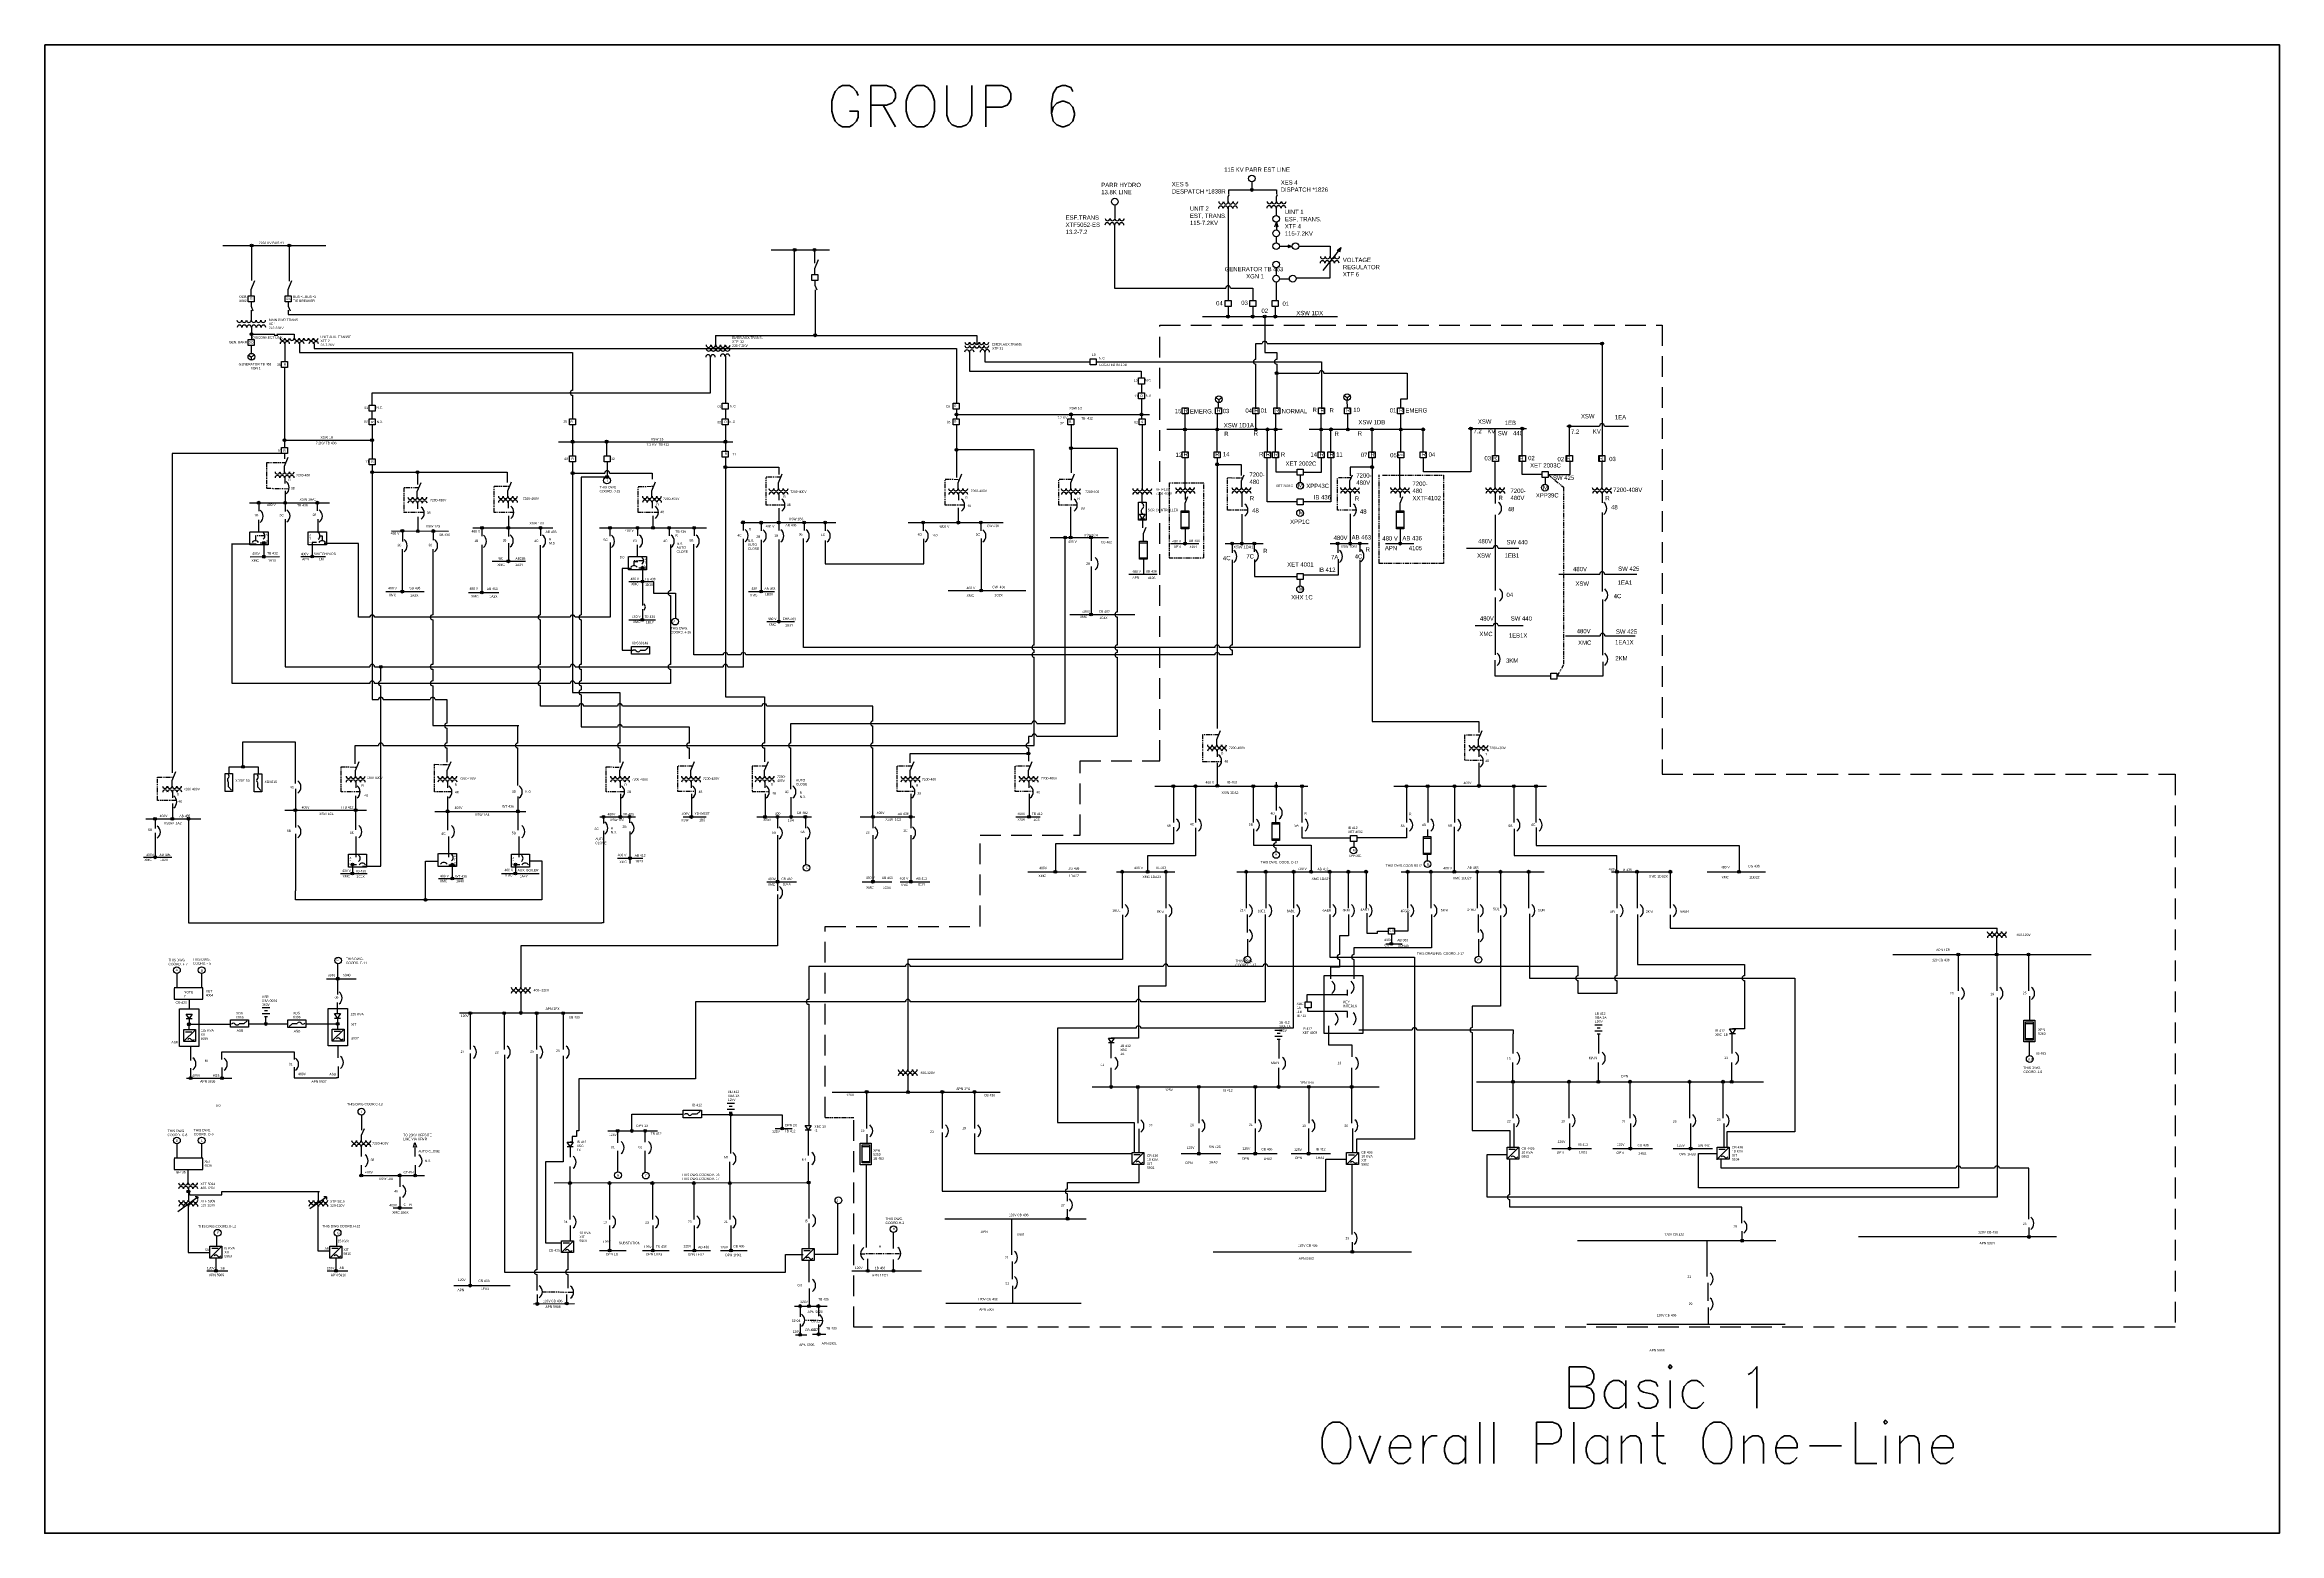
# Model space of a CAD drawing. Header units: millimetres. Extents: x -7 to 317, y -9 to 207.
import ezdxf
from ezdxf.enums import TextEntityAlignment as Align

# ---------------------------------------------------------------- set-up
doc = ezdxf.new("R2010")
doc.units = ezdxf.units.MM
doc.header["$LTSCALE"] = 4
doc.header["$MEASUREMENT"] = 0
doc.linetypes.add('HIDDEN', pattern=[0.375, 0.25, -0.125])
doc.linetypes.add('PHANTOM2', pattern=[1.25, 0.625, -0.125, 0.125, -0.125, 0.125, -0.125])
for name, color, linetype in [('hidden', 7, 'HIDDEN'), ('SYMS', 7, 'Continuous'), ('WIRES', 7, 'Continuous')]:
    doc.layers.add(name, color=color, linetype=linetype)
doc.styles.add('WD', font='romans.shx')

# ---------------------------------------------------------------- blocks, each defined once
blk = doc.blocks.new('HT0_02')
blk.add_circle((0, 0), 0.0699)
at = {"style": 'WD', "flags": 1}
for tag, p in [('X4TERM01', (-0.07, 0)), ('X2TERM01', (0, 0.07)), ('X1TERM01', (0.07, 0)), ('X8TERM01', (0, -0.07))]:
    blk.add_attdef(tag, p, '', height=0.01, dxfattribs=at)
blk = doc.blocks.new('TF')
for centre in [(51.836, 188.581), (51.935, 188.581)]:
    blk.add_arc(centre, 0.0492, 0, 180)
blk = doc.blocks.new('HGF')
for p in [(6.725, 0.277), (6.924, 0.277)]:
    blk.add_blockref('TF', p)
blk = doc.blocks.new('WDDOT')
for radius in [0.03, 0.0187, 0.00929]:
    blk.add_circle((0, 0), radius)
blk = doc.blocks.new('VT0_01')
for p, q in [((-0.0625, 0.0625), (0.0625, 0.0625)), ((-0.0625, -0.0625), (-0.0625, 0.0625)), ((0.0625, 0.0625), (0.0625, -0.0625)), ((0.0625, -0.0625), (-0.0625, -0.0625))]:
    blk.add_line(p, q)
at = {"style": 'WD', "flags": 1}
for tag, p in [('X4TERM01', (-0.0625, 0)), ('X2TERM01', (0, 0.0625)), ('X1TERM01', (0.0625, 0)), ('X8TERM01', (0, -0.0625))]:
    blk.add_attdef(tag, p, '', height=0.01, dxfattribs=at)
blk = doc.blocks.new('VT0_02')
blk.add_circle((0, 0), 0.0699)
at = {"style": 'WD', "flags": 1}
for tag, p in [('X4TERM01', (-0.07, 0)), ('X2TERM01', (0, 0.07)), ('X1TERM01', (0.07, 0)), ('X8TERM01', (0, -0.07))]:
    blk.add_attdef(tag, p, '', height=0.01, dxfattribs=at)
blk = doc.blocks.new('HA1X1')
for p, q in [((-0.09375, 0.03125), (0, 0)), ((0, 0), (-0.09375, -0.03125))]:
    blk.add_line(p, q)
at = {"style": 'WD', "flags": 1}
blk.add_attdef('X4TERM01', (0, 0), '', height=0.01, dxfattribs=at)
at = {"style": 'WD', "width": 0.9}
blk.add_attdef('DESC1', (0.1, 0.0406), '', height=0.125, dxfattribs=at)
blk.add_attdef('DESC2', text='', height=0.125, dxfattribs=at).set_placement((0.1, -0.025), align=Align.TOP_LEFT)
blk = doc.blocks.new('HA1X2')
for p, q in [((-0.03125, -0.09375), (0, 0)), ((0, 0), (0.03125, -0.09375))]:
    blk.add_line(p, q)
at = {"style": 'WD', "width": 0.9}
blk.add_attdef('DESC1', text='', height=0.125, dxfattribs=at).set_placement((0, 0.2656), align=Align.CENTER)
blk.add_attdef('DESC2', text='', height=0.125, dxfattribs=at).set_placement((0, 0.2), align=Align.TOP_CENTER)
at = {"style": 'WD', "flags": 1}
blk.add_attdef('X8TERM01', (0, 0), '', height=0.01, dxfattribs=at)
blk = doc.blocks.new('VFU0')
for p, q in [((-0.078, -0.188), (-0.078, 0.188)), ((-0.078, 0.188), (0.078, 0.188)), ((-0.078, 0.156), (0.078, 0.156)), ((0.078, 0.188), (0.078, -0.188)), ((-0.078, -0.156), (0.078, -0.156)), ((0.078, -0.188), (-0.078, -0.188))]:
    blk.add_line(p, q)
at = {"linetype": 'Continuous', "style": 'WD', "width": 0.7, "flags": 8}
blk.add_attdef('TERM01', text='', height=0.1, dxfattribs=at).set_placement((-0.055, 0.207), align=Align.RIGHT)
at = {"style": 'WD', "width": 0.7}
blk.add_attdef('RATING1', text='', height=0.0938, rotation=90, dxfattribs=at).set_placement((0, 0), align=Align.MIDDLE_CENTER)
at = {"color": 7, "style": 'WD', "flags": 1}
for tag, p in [('X2TERM01', (0, 0.188)), ('X8TERM02', (0, -0.188))]:
    blk.add_attdef(tag, p, '', height=0.01, dxfattribs=at)
at = {"style": 'WD', "width": 0.7}
for tag, p in [('INST', (0.188, 0.234)), ('LOC', (0.188, 0.078)), ('DESC1', (0.18, -0.134)), ('DESC2', (0.188, -0.297)), ('DESC3', (0.188, -0.453))]:
    blk.add_attdef(tag, p, '', height=0.125, dxfattribs=at)
at = {"linetype": 'Continuous', "style": 'WD', "width": 0.7, "flags": 8}
blk.add_attdef('TERM02', text='', height=0.1, dxfattribs=at).set_placement((-0.041, -0.213), align=Align.TOP_RIGHT)
at = {"linetype": 'Continuous', "style": 'WD', "flags": 9}
for tag, p in [('ASSYCODE', (-0.078, -0.105)), ('MFG', (-0.08, -0.088)), ('CAT', (-0.08, -0.073))]:
    blk.add_attdef(tag, text='', height=0.01, dxfattribs=at).set_placement(p, align=Align.RIGHT)
at = {"style": 'WD', "flags": 9}
blk.add_attdef('FAMILY', text='', height=0.01, dxfattribs=at).set_placement((-0.08, -0.036), align=Align.RIGHT)
blk = doc.blocks.new('NJH')
at = {"rotation": 180}
for p in [(99.697, 378.272), (99.896, 378.272)]:
    blk.add_blockref('HGF', p, dxfattribs=at)
blk = doc.blocks.new('KJJ')
for p in [(-11.926, -2.352), (-11.727, -2.352)]:
    blk.add_blockref('TF', p)
blk = doc.blocks.new('HTF')
for p, q in [((39.278, 184.754), (39.278, 185.025)), ((39.284, 185.025), (39.657, 185.025)), ((39.657, 185.025), (39.657, 184.754)), ((39.657, 184.754), (39.278, 184.754))]:
    blk.add_line(p, q)
blk = doc.blocks.new('HDI1R')
for p, q in [((-0.047, 0), (0.047, 0.062)), ((-0.047, 0.062), (-0.047, -0.062)), ((0.047, -0.062), (-0.047, 0)), ((0.047, 0.062), (0.047, -0.062))]:
    blk.add_line(p, q)
at = {"style": 'WD'}
for tag, width, p in [('INST', 0.7, (0, 0.888)), ('DESC1', 0.7, (0, 0.562)), ('DESC2', 0.7, (0, 0.406)), ('LOC', 0.7, (0, 0.719)), ('RATING1', 0.9, (0.006, 0.094))]:
    blk.add_attdef(tag, text='', height=0.125, dxfattribs=dict(at, width=width)).set_placement(p, align=Align.CENTER)
blk.add_attdef('TAG1', text='', height=0.125, dxfattribs=at).set_placement((0, 0.25), align=Align.CENTER)
for tag, p, height, flags in [('X4TERM01', (-0.047, 0), 0.0125, 1), ('X1TERM02', (0.047, 0), 0.0125, 1), ('FAMILY', (0.205, 0.152), 0.01, 9), ('WDBLKNAM', (0.205, 0.133), 0.01, 9)]:
    blk.add_attdef(tag, p, '', height=height, dxfattribs=dict(at, flags=flags))
at = {"linetype": 'Continuous', "style": 'WD', "flags": 9}
for tag, p in [('ASSYCODE', (0.219, 0.062)), ('MFG', (0.228, 0.089)), ('CAT', (0.23, 0.108))]:
    blk.add_attdef(tag, text='', height=0.01, dxfattribs=at).set_placement(p, align=Align.CENTER)
at = {"linetype": 'Continuous', "style": 'WD', "flags": 8}
blk.add_attdef('TERM01', text='', height=0.125, dxfattribs=at).set_placement((-0.125, -0.031), align=Align.TOP_RIGHT)
at = {"style": 'WD', "width": 0.9}
blk.add_attdef('RATING2', text='', height=0.125, dxfattribs=at).set_placement((0.006, -0.188), align=Align.TOP_CENTER)
at = {"linetype": 'Continuous', "style": 'WD', "flags": 8}
blk.add_attdef('TERM02', text='', height=0.125, dxfattribs=at).set_placement((0.109, -0.031), align=Align.TOP_LEFT)
blk = doc.blocks.new('YFUY')
for centre, start, end in [((58.737, 183.802), 36.8699, 143.1301), ((58.845, 183.883), 216.8699, 323.1301)]:
    blk.add_arc(centre, 0.0677, start, end)
blk = doc.blocks.new('HTGCF')
for p, q in [((59.261, 181.618), (59.261, 181.993)), ((59.261, 181.993), (59.417, 181.993)), ((59.417, 181.993), (59.417, 181.618)), ((59.417, 181.618), (59.261, 181.618))]:
    blk.add_line(p, q)
at = {"rotation": 90}
blk.add_blockref('YFUY', (243.182, 123.068), dxfattribs=at)
at = {"layer": 'SYMS', "rotation": 90}
blk.add_blockref('HDI1R', (59.338, 181.694), dxfattribs=at)
blk = doc.blocks.new('TXJTYX')
at = {"layer": 'WIRES'}
for p, q in [((59.335, 181.967), (59.335, 182.174)), ((59.339, 181.648), (59.339, 181.463))]:
    blk.add_line(p, q, dxfattribs=at)
blk.add_blockref('HTGCF', (0, 0))
blk = doc.blocks.new('MHTDC')
for centre, start, end in [((35.842, 183.155), 36.8699, 143.1301), ((35.951, 183.236), 216.8699, 323.1301)]:
    blk.add_arc(centre, 0.0677, start, end)
blk = doc.blocks.new('HBVDC')
for p, q in [((35.095, 183.33), (35.095, 183.487)), ((35.095, 183.487), (35.47, 183.487)), ((35.47, 183.33), (35.095, 183.33)), ((35.47, 183.487), (35.47, 183.33))]:
    blk.add_line(p, q)
blk = doc.blocks.new('DHVCFSH')
blk.add_line((35.468, 182.12), (35.468, 182.218))
at = {"layer": 'WIRES'}
blk.add_line((35.468, 182.117), (35.53, 182.049), dxfattribs=at)
at = {"rotation": 90}
blk.add_blockref('HBVDC', (218.881, 146.927), dxfattribs=at)
at = {"xscale": 0.6949966896694345, "yscale": 0.6949966896694345, "zscale": 0.6949966896694345, "rotation": 90}
blk.add_blockref('MHTDC', (162.781, 157.351), dxfattribs=at)
blk = doc.blocks.new('YDH')
for p, q in [((61.913, 173.777), (62.715, 173.777)), ((61.913, 172.572), (61.913, 173.777)), ((62.715, 173.777), (62.715, 172.572)), ((62.715, 172.572), (61.913, 172.572))]:
    blk.add_line(p, q)
blk = doc.blocks.new('UTDM')
for centre in [(61.982, 173.532), (62.379, 173.532), (62.046, 172.873), (62.421, 172.879)]:
    blk.add_arc(centre, 0.157, 306.87, 53.131)
at = {"layer": 'WIRES'}
for p, q in [((62.39, 173.375), (61.554, 173.375)), ((61.554, 173.375), (61.554, 173.247)), ((62.39, 173.482), (62.39, 173.364)), ((61.576, 173.027), (61.576, 173.108)), ((62.396, 173.027), (61.576, 173.027)), ((62.396, 172.904), (62.396, 173.027))]:
    blk.add_line(p, q, dxfattribs=at)
blk.add_blockref('YDH', (0, 0))
at = {"layer": 'SYMS'}
blk.add_blockref('VT0_01', (61.58, 173.171), dxfattribs=at)
blk = doc.blocks.new('TDTGH')
for p, q in [((71.216, 176.995), (71.216, 177.445)), ((71.216, 177.445), (71.446, 177.445)), ((71.443, 177.445), (71.443, 176.995)), ((71.443, 176.995), (71.216, 176.995))]:
    blk.add_line(p, q)
at = {"layer": 'SYMS'}
blk.add_blockref('VFU0', (71.332, 177.223), dxfattribs=at)
blk = doc.blocks.new('HMTD')
for p, q in [((66.915, 173.596), (66.915, 173.534)), ((66.977, 173.643), (66.977, 173.487)), ((67.04, 173.596), (67.04, 173.534)), ((67.102, 173.643), (67.102, 173.487))]:
    blk.add_line(p, q)
blk = doc.blocks.new('HGFC')
for centre, start, end in [((72.999, 171.356), 36.8699, 143.1301), ((73.108, 171.437), 216.8699, 323.1301)]:
    blk.add_arc(centre, 0.0677, start, end)
blk = doc.blocks.new('MHGC')
for p, q in [((72.522, 171.006), (72.647, 171.13)), ((72.541, 171.109), (72.607, 171.109))]:
    blk.add_line(p, q)
at = {"xscale": 0.3222326550335909, "yscale": 0.3222326550335909, "zscale": 0.3222326550335909}
blk.add_blockref('HGFC', (49.06, 115.799), dxfattribs=at)
at = {"layer": 'SYMS'}
blk.add_blockref('VT0_01', (72.585, 171.068), dxfattribs=at)
blk = doc.blocks.new('MTYDM')
for p, q in [((37.983, 174.268), (37.39, 174.268)), ((37.983, 174.029), (37.983, 174.268)), ((37.39, 174.25), (37.39, 174.029)), ((37.39, 174.029), (37.983, 174.029))]:
    blk.add_line(p, q)

msp = doc.modelspace()

# ---------------------------------------------------------------- linework, layer by layer
for p, q in [((181.24, 177.86), (178.66, 174.59)), ((22.76, 162.27), (23.17, 162.03)), ((23.17, 162.03), (23.61, 162.29)), ((23.17, 162.03), (23.17, 161.57)), ((163.11, 156.09), (163.53, 155.86)), ((163.53, 155.86), (163.96, 156.11)), ((163.53, 155.85), (163.53, 155.4)), ((181.74, 156.41), (182.16, 156.17)), ((182.16, 156.17), (182.6, 156.43)), ((182.16, 156.17), (182.16, 155.71)), ((12.76, 62.01), (12.76, 67.46)), ((12.76, 67.46), (13.98, 67.46)), ((13.52, 67.46), (15.55, 67.46)), ((15.55, 67.46), (15.55, 62.01)), ((34.32, 62.09), (34.32, 67.54)), ((34.32, 67.54), (35.54, 67.54)), ((35.07, 67.54), (37.11, 67.54)), ((37.11, 67.54), (37.11, 62.09)), ((15.55, 62.01), (12.76, 62.01)), ((37.11, 62.09), (34.32, 62.09)), ((12.51, 38.07), (15.4, 40.22)), ((15.39, 40.22), (15.03, 40.21)), ((15.41, 40.21), (15.38, 39.81)), ((34.07, 40.18), (31.68, 38.46)), ((34.07, 40.22), (33.71, 40.21)), ((34.08, 40.21), (34.06, 39.81))]:
    msp.add_line(p, q)
at = {"linetype": 'PHANTOM2', "lineweight": 25, "ltscale": 0.25}
for p, q in [((28.21, 146.68), (25.39, 146.68)), ((25.39, 146.68), (25.39, 142.99)), ((25.39, 142.99), (28.66, 142.91)), ((47.48, 143.02), (45.29, 143.02)), ((45.29, 143.02), (45.29, 139.47)), ((58.4, 139.49), (58.4, 143.27)), ((58.4, 143.27), (60.67, 143.27)), ((79.3, 143.25), (81.56, 143.27)), ((79.3, 139.49), (79.3, 143.25)), ((100, 144.58), (97.87, 144.58)), ((97.87, 140.54), (97.87, 144.53)), ((97.87, 144.27), (97.87, 144.27)), ((123.84, 140.54), (123.84, 144.31)), ((123.84, 144.31), (125.93, 144.26)), ((142.27, 144.24), (140.31, 144.24)), ((140.31, 140.54), (140.31, 144.22)), ((156.32, 143.78), (156.32, 132.9)), ((161.39, 143.71), (156.32, 143.71)), ((161.39, 132.9), (161.39, 143.71)), ((164.8, 139.81), (164.8, 144.52)), ((164.8, 144.52), (167.02, 144.5)), ((182.76, 144.5), (180.77, 144.5)), ((180.77, 139.81), (180.77, 144.41)), ((186.82, 132.09), (186.82, 144.91)), ((187.28, 144.88), (196.16, 144.88)), ((196.16, 144.88), (196.16, 132.09)), ((211.32, 144.96), (213.57, 143.12)), ((213.57, 143.12), (213.57, 117.36)), ((48.26, 139.45), (45.29, 139.45)), ((61.26, 139.49), (58.4, 139.49)), ((82.23, 139.49), (79.3, 139.49)), ((100.6, 140.54), (97.87, 140.54)), ((126.66, 140.54), (123.84, 140.54)), ((143.01, 140.54), (140.31, 140.54)), ((167.77, 139.81), (164.8, 139.81)), ((183.51, 139.81), (180.77, 139.81)), ((25.14, 136.08), (23.76, 136.08)), ((23.76, 136.08), (23.76, 135.38)), ((33.14, 136.08), (33.44, 136.08)), ((33.44, 136.08), (33.45, 135.38)), ((80.08, 132.47), (78.7, 132.47)), ((78.7, 131.77), (78.7, 132.47)), ((78.7, 132.47), (78.7, 132.37)), ((78.7, 132.37), (79.25, 132.37)), ((156.32, 132.9), (161.39, 132.9)), ((196.16, 132.09), (186.82, 132.09)), ((213.57, 117.36), (212.63, 115.72)), ((163.53, 107.21), (161.17, 107.21)), ((161.17, 107.21), (161.17, 103.37)), ((201.5, 107.18), (199.21, 107.18)), ((199.21, 107.18), (199.21, 103.57)), ((9.58, 97.71), (9.58, 101.09)), ((9.58, 101.09), (11.87, 101.06)), ((36.2, 98.94), (36.2, 102.58)), ((36.2, 102.58), (38.5, 102.53)), ((49.77, 98.94), (49.77, 102.95)), ((49.77, 102.95), (51.97, 102.9)), ((74.67, 98.94), (74.67, 102.57)), ((74.67, 102.57), (76.86, 102.53)), ((87.22, 102.69), (85.02, 102.69)), ((85.02, 102.69), (85.02, 99.07)), ((97.92, 102.69), (95.82, 102.69)), ((95.82, 102.69), (95.82, 98.99)), ((119.06, 102.69), (116.81, 102.69)), ((116.81, 102.69), (116.81, 99.07)), ((136.21, 102.69), (133.95, 102.69)), ((133.95, 102.69), (133.95, 99.04)), ((161.17, 103.37), (163.93, 103.35)), ((199.21, 103.57), (201.9, 103.52)), ((12.33, 97.71), (9.58, 97.71)), ((38.96, 98.94), (36.2, 98.94)), ((52.28, 98.94), (49.77, 98.94)), ((77.32, 98.94), (74.67, 98.94)), ((85.02, 99.07), (87.63, 99.07)), ((95.82, 98.99), (98.32, 99.01)), ((116.81, 99.07), (119.45, 99.07)), ((133.95, 99.04), (136.61, 99.03)), ((106.42, 51.71), (110.61, 51.71)), ((111.58, 31.96), (117.39, 32)), ((65.4, 26.44), (69.93, 26.38)), ((106.08, 22.24), (103.45, 22.29))]:
    msp.add_line(p, q, dxfattribs=at)
at = {"color": 5, "lineweight": 40}
msp.add_lwpolyline([(-6.8, 207.32), (317.41, 207.32), (317.41, -8.59), (-6.8, -8.59)], close=True, dxfattribs=at)
for centre, radius, start, end in [((27.57, 143.07), 1.1, 306.87, 53.131), ((23.8, 138.92), 1.1, 306.87, 53.131), ((27.69, 138.98), 1.1, 306.87, 53.131), ((32.38, 138.95), 1.1, 306.87, 53.131), ((47.17, 139.38), 1.1, 306.87, 53.131), ((60.16, 139.49), 1.1, 306.87, 53.131), ((81.14, 139.49), 1.1, 306.87, 53.131), ((99.5, 140.54), 1.1, 306.87, 53.131), ((125.56, 140.54), 1.1, 306.87, 53.131), ((141.91, 140.54), 1.1, 306.87, 53.131), ((166.67, 139.81), 1.1, 306.87, 53.131), ((182.41, 139.81), 1.1, 306.87, 53.131), ((203.47, 140.05), 1.1, 306.87, 53.131), ((218.73, 140.05), 1.1, 306.87, 53.131), ((24.54, 136.08), 0.597, 306.87, 53.131), ((32.54, 136.08), 0.597, 306.87, 53.131), ((60.09, 135.35), 1.1, 306.87, 53.131), ((64.77, 135.31), 1.1, 306.87, 53.131), ((78.85, 135.31), 1.1, 306.87, 53.131), ((83.44, 135.31), 1.1, 306.87, 53.131), ((87.07, 135.31), 1.1, 306.87, 53.131), ((94.16, 136.11), 1.1, 306.87, 53.131), ((96.78, 136.06), 1.1, 306.87, 53.131), ((99.34, 136.08), 1.1, 306.87, 53.131), ((103.02, 136.08), 1.1, 306.87, 53.131), ((106.07, 136.07), 1.1, 306.87, 53.131), ((120.29, 136.07), 1.1, 306.87, 53.131), ((128.66, 136.07), 1.1, 306.87, 53.131), ((23.76, 134.78), 0.597, 36.87, 143.131), ((33.45, 134.78), 0.597, 36.87, 143.131), ((44.69, 134.65), 1.1, 306.87, 53.131), ((49.11, 134.65), 1.1, 306.87, 53.131), ((56.19, 135.28), 1.1, 306.87, 53.131), ((74.77, 135.28), 1.1, 306.87, 53.131), ((79.48, 132.47), 0.597, 306.87, 53.131), ((165.06, 133.09), 1.1, 306.87, 53.131), ((168.18, 133.19), 1.1, 306.87, 53.131), ((180.39, 133.09), 1.1, 306.87, 53.131), ((183.5, 133.19), 1.1, 306.87, 53.131), ((78.7, 131.17), 0.597, 36.87, 143.131), ((144.94, 132.04), 1.1, 306.87, 53.131), ((203.61, 127.5), 1.1, 306.87, 53.131), ((218.87, 127.5), 1.1, 306.87, 53.131), ((79.75, 125.76), 0.597, 306.87, 53.131), ((203.26, 118.17), 1.1, 306.87, 53.131), ((218.87, 118.17), 1.1, 306.87, 53.131), ((162.84, 103.46), 1.1, 306.87, 53.131), ((200.81, 103.43), 1.1, 306.87, 53.131), ((29.28, 99.65), 1.1, 306.87, 53.131), ((11.26, 97.49), 1.1, 306.87, 53.131), ((37.87, 98.94), 1.1, 306.87, 53.131), ((51.19, 98.94), 1.1, 306.87, 53.131), ((61.39, 98.94), 1.1, 306.87, 53.131), ((76.23, 98.94), 1.1, 306.87, 53.131), ((86.53, 98.94), 1.1, 306.87, 53.131), ((97.23, 98.94), 1.1, 306.87, 53.131), ((101.09, 98.94), 1.1, 306.87, 53.131), ((118.36, 98.94), 1.1, 306.87, 53.131), ((135.52, 98.94), 1.1, 306.87, 53.131), ((29.28, 93.17), 1.1, 306.87, 53.131), ((38.11, 93.17), 1.1, 306.87, 53.131), ((51.55, 93.17), 1.1, 306.87, 53.131), ((61.75, 93.17), 1.1, 306.87, 53.131), ((73.8, 93.69), 1.1, 306.87, 53.131), ((77.6, 93.69), 1.1, 306.87, 53.131), ((156.75, 94.13), 1.1, 306.87, 53.131), ((159.93, 94.13), 1.1, 306.87, 53.131), ((168.33, 94.13), 1.1, 306.87, 53.131), ((171.66, 95.9), 1.1, 306.87, 53.131), ((175.4, 94.13), 1.1, 306.87, 53.131), ((190.57, 94.13), 1.1, 306.87, 53.131), ((193.64, 94.13), 1.1, 306.87, 53.131), ((197.54, 94.13), 1.1, 306.87, 53.131), ((206.14, 94.13), 1.1, 306.87, 53.131), ((209.35, 94.13), 1.1, 306.87, 53.131), ((8.88, 93.11), 1.1, 306.87, 53.131), ((99.12, 92.99), 1.1, 306.87, 53.131), ((103.16, 92.99), 1.1, 306.87, 53.131), ((112.96, 92.99), 1.1, 306.87, 53.131), ((118.45, 92.99), 1.1, 306.87, 53.131), ((38.37, 89.31), 0.597, 306.87, 53.131), ((39.28, 88.02), 0.597, 36.87, 143.131), ((51.09, 88.11), 0.597, 36.87, 143.131), ((51.87, 89.41), 0.597, 306.87, 53.131), ((62.01, 89.31), 0.597, 306.87, 53.131), ((62.92, 88.02), 0.597, 36.87, 143.131), ((99.16, 84.34), 1.1, 306.87, 53.131), ((149.32, 81.71), 1.1, 306.87, 53.131), ((155.64, 81.71), 1.1, 306.87, 53.131), ((167.31, 81.71), 1.1, 306.87, 53.131), ((170.14, 81.71), 1.1, 306.87, 53.131), ((174.18, 81.71), 1.1, 306.87, 53.131), ((179.44, 81.71), 1.1, 306.87, 53.131), ((182.12, 81.71), 1.1, 306.87, 53.131), ((184.69, 81.71), 1.1, 306.87, 53.131), ((190.72, 81.71), 1.1, 306.87, 53.131), ((194.09, 81.71), 1.1, 306.87, 53.131), ((200.82, 81.71), 1.1, 306.87, 53.131), ((204.2, 81.71), 1.1, 306.87, 53.131), ((208.29, 81.71), 1.1, 306.87, 53.131), ((221.1, 81.71), 1.1, 306.87, 53.131), ((224.03, 81.71), 1.1, 306.87, 53.131), ((228.83, 81.71), 1.1, 306.87, 53.131), ((167.31, 78.07), 1.1, 306.87, 53.131), ((200.82, 78.07), 1.1, 306.87, 53.131), ((35.25, 69.06), 1.1, 306.87, 53.131), ((270.62, 69.71), 1.1, 306.87, 53.131), ((276.2, 69.71), 1.1, 306.87, 53.131), ((280.8, 69.71), 1.1, 306.87, 53.131), ((54.74, 61.19), 1.1, 306.87, 53.131), ((59.65, 61.19), 1.1, 306.87, 53.131), ((64.36, 61.19), 1.1, 306.87, 53.131), ((68.21, 61.19), 1.1, 306.87, 53.131), ((14.04, 59.51), 1.1, 306.87, 53.131), ((18.58, 59.44), 1.1, 306.87, 53.131), ((28.94, 59.44), 1.1, 306.87, 53.131), ((35.44, 59.7), 1.1, 306.87, 53.131), ((147.81, 59.55), 1.1, 306.87, 53.131), ((172.13, 59.55), 1.1, 306.87, 53.131), ((182.71, 59.55), 1.1, 306.87, 53.131), ((206.11, 60.29), 1.1, 306.87, 53.131), ((218.51, 60.29), 1.1, 306.87, 53.131), ((237.85, 60.29), 1.1, 306.87, 53.131), ((206.01, 51.25), 1.1, 306.87, 53.131), ((214.14, 51.25), 1.1, 306.87, 53.131), ((223, 51.25), 1.1, 306.87, 53.131), ((231.64, 51.25), 1.1, 306.87, 53.131), ((236.49, 51.25), 1.1, 306.87, 53.131), ((112.23, 49.77), 1.1, 306.87, 53.131), ((123.22, 49.77), 1.1, 306.87, 53.131), ((127.9, 49.77), 1.1, 306.87, 53.131), ((151.59, 50.49), 1.1, 306.87, 53.131), ((160.44, 50.51), 1.1, 306.87, 53.131), ((168.63, 50.51), 1.1, 306.87, 53.131), ((176.39, 50.51), 1.1, 306.87, 53.131), ((182.61, 50.51), 1.1, 306.87, 53.131), ((39.02, 45.44), 1.1, 306.87, 53.131), ((46.84, 45.44), 1.1, 306.87, 53.131), ((69.2, 45.23), 1.1, 306.87, 53.131), ((76.16, 47.35), 1.1, 306.87, 53.131), ((80.14, 47.35), 1.1, 306.87, 53.131), ((92.39, 45.75), 1.1, 306.87, 53.131), ((103.84, 45.77), 1.1, 306.87, 53.131), ((44.48, 41.01), 1.1, 306.87, 53.131), ((141.2, 39.02), 1.1, 306.87, 53.131), ((69.2, 36.57), 1.1, 306.87, 53.131), ((74.93, 36.57), 1.1, 306.87, 53.131), ((81.17, 36.57), 1.1, 306.87, 53.131), ((87.16, 36.57), 1.1, 306.87, 53.131), ((92.39, 36.57), 1.1, 306.87, 53.131), ((103.94, 36.75), 1.1, 306.87, 53.131), ((239.06, 35.83), 1.1, 306.87, 53.131), ((280.69, 36.37), 1.1, 306.87, 53.131), ((112.68, 31.96), 1.1, 126.87, 233.131), ((116.3, 32), 1.1, 306.87, 53.131), ((182.52, 34.21), 1.1, 306.87, 53.131), ((133.24, 31.42), 1.1, 306.87, 53.131), ((64.3, 26.44), 1.1, 306.87, 53.131), ((68.83, 26.38), 1.1, 306.87, 53.131), ((103.94, 27.36), 1.1, 306.87, 53.131), ((133.24, 27.78), 1.1, 306.87, 53.131), ((234.16, 28.29), 1.1, 306.87, 53.131), ((102.36, 22.31), 1.1, 306.87, 53.131), ((104.98, 22.24), 1.1, 306.87, 53.131), ((234.16, 24.65), 1.1, 306.87, 53.131)]:
    msp.add_arc(centre, radius, start, end)
at = {"layer": 'hidden', "ltscale": 3}
for p, q in [((155, 166.66), (227.88, 166.66)), ((155, 103.43), (155, 166.66)), ((227.88, 166.66), (227.88, 101.49)), ((143.43, 92.68), (143.43, 103.43)), ((143.43, 103.43), (155, 103.43)), ((227.88, 101.49), (302.3, 101.49)), ((302.3, 101.49), (302.3, 21.31)), ((128.94, 79.44), (128.94, 92.68)), ((128.94, 92.68), (143.43, 92.68)), ((106.42, 51.71), (106.42, 79.44)), ((106.42, 79.44), (128.94, 79.44)), ((110.61, 21.31), (110.61, 51.71)), ((302.3, 21.31), (110.61, 21.31))]:
    msp.add_line(p, q, dxfattribs=at)
at = {"layer": 'WIRES'}
for p, q in [((164.92, 185.25), (165.06, 185.6)), ((164.92, 184.54), (164.92, 185.25)), ((164.95, 186.25), (171.9, 186.25)), ((164.95, 186.25), (164.95, 185.65)), ((168.34, 187.42), (168.34, 186.23)), ((171.9, 186.25), (171.9, 185.66)), ((171.92, 185.25), (172.07, 185.6)), ((171.92, 184.54), (171.92, 185.25)), ((148.45, 184.06), (148.45, 182.16)), ((164.89, 183.65), (164.89, 170.21)), ((171.87, 183.71), (171.87, 182.55)), ((171.89, 181.57), (171.89, 180.45)), ((148.4, 181.16), (148.4, 172.01)), ((171.87, 179.47), (171.87, 178.58)), ((19.04, 178.19), (33.97, 178.19)), ((23.22, 178.19), (23.22, 173.12)), ((28.69, 178.19), (28.69, 173.02)), ((98.62, 177.55), (107.04, 177.55)), ((102, 168.2), (102, 177.5)), ((104.88, 177.55), (104.88, 175.64)), ((104.94, 174.87), (105.48, 176.18)), ((174.19, 178.06), (172.36, 178.06)), ((175.16, 178.09), (179.69, 178.09)), ((179.63, 175.65), (179.63, 173.45)), ((179.69, 178.09), (179.69, 176.59)), ((23.14, 171.81), (23.68, 173.12)), ((28.53, 171.81), (29.07, 173.12)), ((104.94, 173.98), (104.94, 174.87)), ((104.94, 173.11), (104.94, 172.46)), ((104.94, 172.46), (105.23, 171.76)), ((148.4, 172.01), (164.54, 172.01)), ((165.24, 172.01), (168.47, 172.01)), ((168.47, 172.01), (168.47, 170.23)), ((171.87, 174.95), (171.87, 173.86)), ((171.87, 172.89), (171.87, 170.23)), ((172.36, 173.38), (173.78, 173.38)), ((179.63, 173.45), (174.76, 173.45)), ((23.14, 170.92), (23.14, 171.81)), ((23.14, 170.05), (23.14, 169.39)), ((23.14, 169.39), (23.42, 168.7)), ((23.16, 168.81), (23.16, 167.35)), ((28.5, 168.83), (28.5, 168.2)), ((28.53, 170.92), (28.53, 171.81)), ((28.53, 170.05), (28.53, 169.39)), ((28.53, 169.39), (28.81, 168.7)), ((104.98, 171.77), (104.98, 165.19)), ((164.89, 169.36), (164.89, 167.88)), ((168.47, 169.36), (168.47, 167.88)), ((171.74, 169.36), (171.74, 167.88)), ((23.21, 166.36), (23.21, 164.6)), ((28.5, 168.2), (102.05, 168.2)), ((161.2, 167.88), (180.78, 167.88)), ((170.2, 167.88), (170.2, 162.66)), ((23.14, 163.7), (23.14, 162.55)), ((23.21, 165.34), (26.58, 165.34)), ((26.49, 165.21), (27.04, 165.21)), ((26.9, 165.34), (29.41, 165.34)), ((28.04, 163.96), (28.04, 161.36)), ((29.41, 165.34), (29.41, 164.78)), ((30.16, 164.02), (30.16, 162.68)), ((30.16, 162.68), (69.79, 162.68)), ((32.29, 163.93), (32.29, 163.25)), ((32.29, 163.25), (125.48, 163.25)), ((69.79, 162.68), (69.79, 157.17)), ((90.53, 165.16), (128.42, 165.16)), ((90.53, 165.16), (90.53, 163.79)), ((91.96, 162.15), (91.96, 155.33)), ((125.48, 163.25), (125.48, 155.33)), ((127.38, 162.76), (127.38, 159.95)), ((128.42, 165.16), (128.42, 163.84)), ((129.59, 162.77), (129.59, 161.33)), ((168.91, 161.68), (168.91, 163.96)), ((168.91, 163.96), (169.85, 163.96)), ((170.2, 162.66), (171.95, 162.66)), ((170.55, 163.96), (219.14, 163.96)), ((171.95, 162.66), (171.95, 161.68)), ((219.14, 164.17), (219.14, 147.78)), ((27.99, 160.5), (27.99, 148.91)), ((89.8, 156.82), (89.8, 162.09)), ((127.38, 159.95), (152.3, 159.95)), ((129.59, 161.33), (144.88, 161.33)), ((145.75, 161.33), (178.45, 161.33)), ((152.3, 159.95), (152.3, 158.94)), ((168.91, 154.64), (168.91, 160.98)), ((171.95, 160.98), (171.95, 154.64)), ((171.95, 159.69), (178.1, 159.69)), ((178.45, 161.33), (178.45, 154.64)), ((178.8, 159.69), (190.85, 159.69)), ((190.85, 159.69), (190.85, 155.92)), ((40.71, 155.04), (40.71, 156.82)), ((40.71, 156.82), (89.8, 156.82)), ((69.79, 156.47), (69.79, 153.03)), ((152.31, 158.11), (152.31, 156.82)), ((152.31, 155.95), (152.31, 153.03)), ((182.2, 154.64), (182.19, 155.75)), ((190.85, 155.92), (189.92, 155.92)), ((189.92, 155.92), (189.92, 154.64)), ((40.71, 153.03), (40.71, 154.16)), ((91.96, 154.46), (91.96, 153.03)), ((125.48, 154.46), (125.48, 153.03)), ((125.48, 153.7), (153.47, 153.7)), ((142.11, 153.7), (142.11, 153.03)), ((158.65, 151.5), (158.65, 153.77)), ((163.33, 151.5), (163.33, 153.77)), ((163.48, 154.64), (163.48, 155.4)), ((168.91, 151.52), (168.91, 153.77)), ((171.82, 151.51), (171.82, 153.77)), ((178.39, 151.55), (178.39, 153.77)), ((182.26, 151.52), (182.26, 153.77)), ((189.96, 151.52), (189.96, 153.77)), ((27.99, 149.96), (40.74, 149.96)), ((40.7, 152.12), (40.7, 147.27)), ((67.72, 149.74), (93.05, 149.74)), ((69.79, 152.16), (69.79, 147.71)), ((74.73, 149.74), (74.73, 147.71)), ((91.96, 152.16), (91.96, 148.36)), ((125.48, 152.16), (125.48, 144.55)), ((142.11, 152.16), (142.11, 145.21)), ((152.42, 152.16), (152.42, 142.77)), ((172.74, 151.52), (156, 151.52)), ((158.65, 148.28), (158.65, 151.52)), ((163.31, 148.28), (163.31, 151.52)), ((170.61, 148.28), (170.61, 151.52)), ((171.79, 148.28), (171.79, 151.52)), ((193.38, 151.52), (176.64, 151.52)), ((178.39, 148.28), (178.39, 151.52)), ((179.82, 148.28), (179.82, 151.52)), ((185.77, 148.28), (185.77, 151.52)), ((189.96, 148.28), (189.96, 151.52)), ((193.2, 148.28), (193.2, 151.52)), ((199.73, 151.63), (208.18, 151.63)), ((200.13, 151.63), (200.13, 145.38)), ((203.64, 147.74), (203.64, 151.64)), ((207.58, 147.74), (207.58, 151.63)), ((214.04, 151.99), (218.79, 151.99)), ((214.4, 147.74), (214.4, 151.99)), ((219.49, 151.99), (223, 151.99)), ((27.99, 148.02), (11.67, 148.02)), ((11.67, 148.02), (11.67, 101.86)), ((27.99, 148.02), (27.99, 147.27)), ((27.99, 146.17), (28.54, 147.48)), ((27.99, 145.28), (27.99, 146.17)), ((40.71, 146.38), (40.71, 112.32)), ((69.79, 146.84), (69.79, 113.38)), ((74.81, 146.84), (74.81, 144.61)), ((91.96, 147.49), (91.96, 112.73)), ((91.96, 146.05), (99.71, 146.05)), ((99.71, 146.05), (99.71, 144.99)), ((136.77, 148.56), (125.48, 148.56)), ((136.77, 120.23), (136.77, 148.56)), ((142.11, 148.78), (148.81, 148.78)), ((148.81, 148.78), (148.81, 125.02)), ((158.65, 142.9), (158.65, 147.41)), ((163.31, 147.41), (163.31, 108.16)), ((163.31, 146.45), (166.79, 146.45)), ((166.79, 146.45), (166.79, 144.82)), ((170.57, 141), (170.57, 147.41)), ((171.86, 145.3), (171.86, 147.41)), ((178.39, 147.41), (178.39, 145.26)), ((179.82, 147.41), (179.82, 141)), ((185.77, 146.05), (182.59, 146.05)), ((182.59, 146.05), (182.59, 144.78)), ((185.77, 147.41), (185.77, 109.14)), ((189.82, 143.09), (189.82, 147.41)), ((193.24, 145.38), (193.24, 147.36)), ((203.64, 143.1), (203.64, 146.87)), ((207.58, 144.96), (207.58, 146.87)), ((214.53, 144.96), (214.53, 146.87)), ((219.11, 146.87), (219.11, 143.07)), ((28.03, 144.52), (28.03, 143.66)), ((40.71, 145.31), (60.28, 145.31)), ((47.26, 142.5), (47.8, 143.81)), ((47.28, 145.31), (47.28, 143.54)), ((60.28, 145.31), (60.28, 143.81)), ((60.4, 142.61), (60.94, 143.92)), ((69.79, 145.18), (74.46, 145.18)), ((74.81, 144.61), (71.05, 144.61)), ((71.05, 144.61), (71.05, 124.62)), ((75.16, 145.18), (81.31, 145.18)), ((81.29, 142.61), (81.83, 143.92)), ((81.31, 145.18), (81.31, 144.3)), ((99.65, 143.75), (100.2, 145.06)), ((99.65, 142.86), (99.65, 143.75)), ((125.72, 143.75), (126.26, 145.06)), ((125.72, 142.86), (125.72, 143.75)), ((142.07, 143.75), (142.61, 145.06)), ((142.07, 142.86), (142.07, 143.75)), ((166.83, 144.04), (167.21, 144.95)), ((166.83, 143.09), (166.83, 144.04)), ((174.93, 145.3), (171.86, 145.3)), ((175.37, 144.86), (175.37, 143.85)), ((178.39, 145.26), (175.8, 145.26)), ((182.57, 144.04), (182.95, 144.95)), ((182.57, 143.09), (182.57, 144.04)), ((200.13, 145.38), (193.24, 145.38)), ((210.44, 144.96), (207.58, 144.96)), ((210.88, 144.53), (210.88, 143.56)), ((211.32, 144.96), (214.53, 144.96)), ((22.93, 140.88), (34.53, 140.88)), ((24.25, 140.88), (24.25, 139.67)), ((28.08, 142.6), (28.08, 140.87)), ((28.08, 140.9), (28.08, 139.63)), ((32.74, 140.88), (32.74, 139.71)), ((47.26, 141.61), (47.26, 142.5)), ((47.3, 140.85), (47.3, 140)), ((60.4, 141.72), (60.4, 142.61)), ((60.44, 140.96), (60.44, 140.11)), ((81.29, 141.72), (81.29, 142.61)), ((81.33, 140.96), (81.33, 140.11)), ((99.69, 142.1), (99.69, 141.24)), ((99.7, 140.11), (99.7, 138.04)), ((125.74, 140.12), (125.74, 138)), ((125.76, 142.1), (125.76, 141.24)), ((142.04, 140.3), (142.04, 135.79)), ((142.1, 142.1), (142.1, 141.24)), ((158.64, 140.81), (159.04, 141.78)), ((158.64, 139.72), (158.64, 140.81)), ((158.67, 142.27), (158.67, 141.34)), ((166.88, 142.28), (166.88, 140.31)), ((174.93, 141), (170.57, 141)), ((179.82, 141), (175.8, 141)), ((182.62, 142.28), (182.62, 140.31)), ((189.85, 142.23), (189.85, 141.65)), ((189.85, 140.81), (190.25, 141.78)), ((189.85, 139.72), (189.85, 140.81)), ((203.66, 142.23), (203.66, 140.76)), ((219.15, 142.25), (219.15, 140.88)), ((219.17, 139.49), (219.17, 128)), ((24.23, 138.4), (24.23, 136.64)), ((28.1, 138.5), (28.1, 117.08)), ((32.81, 138.52), (32.81, 136.7)), ((43.52, 136.8), (51.79, 136.78)), ((45.09, 136.8), (45.09, 135.27)), ((47.34, 138.82), (47.34, 136.76)), ((49.58, 136.78), (49.58, 135.43)), ((55.33, 137.24), (66.92, 137.24)), ((56.64, 137.24), (56.64, 136.03)), ((60.48, 138.97), (60.48, 137.24)), ((60.48, 137.26), (60.48, 136)), ((65.13, 137.24), (65.13, 136.07)), ((73.69, 137.24), (89.23, 137.24)), ((75.21, 137.24), (75.21, 136.03)), ((79.21, 137.24), (79.21, 136.07)), ((81.45, 138.97), (81.45, 137.24)), ((83.8, 137.24), (83.8, 136.07)), ((87.43, 137.24), (87.43, 136.07)), ((94.19, 138), (107.96, 138)), ((94.52, 138.04), (94.52, 136.87)), ((97.14, 137.99), (97.14, 136.81)), ((99.7, 138.01), (99.7, 136.84)), ((103.38, 138.01), (103.38, 136.84)), ((106.43, 138), (106.43, 136.83)), ((118.49, 138), (132.26, 138)), ((120.65, 138), (120.65, 136.83)), ((129.02, 138), (129.02, 136.83)), ((152.6, 136.4), (153, 137.36)), ((152.6, 135.3), (152.6, 136.4)), ((158.64, 137.1), (158.64, 134.98)), ((166.88, 139.24), (166.88, 134.95)), ((182.61, 139.28), (182.61, 134.87)), ((189.85, 137.1), (189.85, 134.98)), ((203.71, 128.13), (203.71, 139.12)), ((20.4, 114.68), (20.4, 134.96)), ((20.4, 134.93), (23.9, 134.93)), ((23.02, 133.06), (27.25, 133.07)), ((24.48, 135.06), (25.48, 135.06)), ((25, 135.06), (25, 133.02)), ((30.38, 133.1), (33.92, 133.1)), ((32.01, 135.17), (32.63, 135.17)), ((32.01, 135.17), (32.01, 133.22)), ((38.73, 134.99), (33.74, 134.99)), ((38.73, 124.27), (38.73, 134.99)), ((45.08, 134.15), (45.08, 128)), ((49.49, 134.13), (49.49, 124.62)), ((56.62, 134.76), (56.62, 127.86)), ((60.47, 135.03), (60.47, 132.39)), ((65.12, 124.62), (65.12, 134.71)), ((75.24, 135.1), (75.24, 124.27)), ((79.16, 134.79), (79.16, 133.03)), ((84, 134.83), (84, 128.11)), ((87.36, 118.81), (87.36, 134.87)), ((94.56, 117.08), (94.56, 135.63)), ((97.14, 135.5), (97.14, 128.05)), ((99.71, 135.56), (99.71, 123.64)), ((103.27, 119.88), (103.27, 135.71)), ((106.43, 135.4), (106.43, 132.02)), ((120.73, 132.02), (120.73, 135.63)), ((129.07, 135.71), (129.07, 128.15)), ((139.07, 135.84), (147.52, 135.84)), ((141.25, 108.86), (141.25, 135.84)), ((145.01, 135.84), (145.01, 132.46)), ((156.52, 134.96), (160.65, 134.96)), ((164.47, 134.95), (169.96, 134.95)), ((165.47, 134.95), (165.47, 133.63)), ((168.67, 134.95), (168.67, 133.75)), ((179.72, 134.95), (185.21, 134.95)), ((180.8, 134.95), (180.8, 133.63)), ((184, 134.95), (184, 133.75)), ((187.73, 134.96), (191.86, 134.96)), ((199.48, 134.29), (203.36, 134.29)), ((204.06, 134.29), (207.09, 134.29)), ((58.13, 132.39), (62.97, 132.39)), ((78.33, 131.34), (77, 131.34)), ((77, 131.34), (77, 119.48)), ((79.41, 131.45), (80.41, 131.45)), ((79.93, 131.45), (79.93, 129.41)), ((106.43, 132.02), (120.73, 132.02)), ((145.01, 131.64), (145.01, 124.57)), ((150.48, 130.54), (154.61, 130.54)), ((152.6, 132.69), (152.6, 130.57)), ((165.47, 132.58), (165.47, 120.23)), ((168.72, 132.65), (168.72, 130.16)), ((168.72, 130.16), (174.93, 130.16)), ((175.33, 128.82), (175.33, 129.76)), ((180.87, 130.37), (175.8, 130.37)), ((180.87, 132.69), (180.87, 130.37)), ((184.02, 132.58), (184.02, 119.88)), ((212.89, 130.54), (218.82, 130.54)), ((219.52, 130.54), (224.21, 130.54)), ((42.67, 127.99), (48.27, 127.99)), ((54.71, 127.87), (59.08, 127.87)), ((77.95, 129.45), (81.52, 129.45)), ((79.91, 129.44), (79.91, 125.98)), ((81.52, 129.45), (81.52, 127.76)), ((81.52, 127.76), (84.71, 127.76)), ((84, 127.42), (84, 117.43)), ((84.71, 127.76), (84.71, 124.14)), ((95.32, 128), (99.06, 128)), ((124.27, 128.15), (135.55, 128.15)), ((203.71, 118.84), (203.71, 127.16)), ((219.21, 126.87), (219.21, 118.77)), ((40.36, 124.27), (38.73, 124.27)), ((69.44, 124.27), (41.06, 124.27)), ((49.49, 123.92), (49.49, 117.43)), ((65.12, 117.43), (65.12, 123.92)), ((75.24, 124.27), (70.14, 124.27)), ((71.05, 123.92), (71.05, 117.43)), ((77.97, 123.92), (81.8, 123.91)), ((79.91, 125.43), (79.91, 123.87)), ((97.98, 123.64), (101.99, 123.64)), ((141.94, 124.67), (151.37, 124.67)), ((148.81, 124.32), (148.81, 120.23)), ((200.75, 123.06), (203.36, 123.06)), ((204.06, 123.06), (207.69, 123.06)), ((213.84, 121.59), (218.86, 121.59)), ((219.56, 121.59), (223.93, 121.59)), ((28.1, 117.08), (40.36, 117.08)), ((41.06, 117.08), (69.44, 117.08)), ((41.97, 115.03), (41.97, 117.08)), ((49.49, 116.73), (49.49, 115.03)), ((65.12, 115.03), (65.12, 116.73)), ((70.14, 117.08), (91.62, 117.08)), ((71.05, 116.73), (71.05, 115.03)), ((77, 119.48), (78.55, 119.48)), ((84, 116.73), (84, 114.68)), ((91.62, 118.81), (87.36, 118.81)), ((94.21, 118.81), (92.31, 118.81)), ((92.31, 117.08), (94.56, 117.08)), ((162.97, 118.81), (94.91, 118.81)), ((162.97, 119.88), (103.27, 119.88)), ((136.77, 119.15), (136.77, 119.53)), ((136.77, 105.67), (136.77, 118.46)), ((148.81, 119.53), (148.81, 119.15)), ((148.81, 118.46), (148.81, 106.99)), ((184.02, 119.88), (163.66, 119.88)), ((165.47, 118.81), (163.66, 118.81)), ((165.47, 119.53), (165.47, 118.81)), ((203.62, 115.74), (203.62, 118.04)), ((219.28, 117.8), (219.28, 115.72)), ((40.36, 114.68), (20.4, 114.68)), ((69.44, 114.68), (41.06, 114.68)), ((41.97, 88.17), (41.97, 114.33)), ((49.49, 114.33), (49.49, 108.55)), ((65.12, 111.4), (65.12, 114.33)), ((84, 114.68), (70.14, 114.68)), ((71.05, 114.33), (71.05, 113.73)), ((211.74, 115.74), (203.62, 115.74)), ((219.28, 115.72), (212.63, 115.72)), ((40.71, 112.32), (41.63, 112.32)), ((42.32, 112.32), (49.14, 112.32)), ((49.84, 112.32), (51.55, 112.32)), ((51.55, 112.32), (51.55, 108.9)), ((70.7, 111.4), (65.12, 111.4)), ((69.79, 113.38), (76.66, 113.38)), ((71.05, 113.03), (71.05, 108.36)), ((76.31, 111.4), (71.39, 111.4)), ((76.66, 113.38), (76.66, 106.02)), ((97.26, 111.4), (77.01, 111.4)), ((91.96, 112.73), (97.61, 112.73)), ((97.61, 112.73), (97.61, 106.02)), ((113.36, 111.4), (97.96, 111.4)), ((113.36, 109.21), (113.36, 111.4)), ((49.49, 108.55), (62.01, 108.55)), ((51.55, 108.2), (51.55, 106.02)), ((61.85, 106.02), (61.85, 108.55)), ((71.05, 108.36), (76.31, 108.36)), ((77.01, 108.36), (86.68, 108.36)), ((86.68, 108.36), (86.68, 106.02)), ((101.47, 106.02), (101.47, 108.86)), ((101.47, 108.86), (136.42, 108.86)), ((113.36, 106.02), (113.36, 108.51)), ((137.12, 108.86), (141.25, 108.86)), ((163.26, 106.55), (163.8, 107.86)), ((185.77, 109.14), (201.25, 109.14)), ((201.23, 106.52), (201.77, 107.83)), ((201.25, 109.14), (201.25, 107.55)), ((21.96, 102.59), (21.96, 106.21)), ((21.96, 106.21), (29.53, 106.21)), ((29.53, 106.21), (29.53, 100.16)), ((38.25, 103), (38.25, 105.67)), ((38.25, 105.67), (41.63, 105.67)), ((42.32, 105.67), (136.77, 105.67)), ((51.55, 105.32), (51.55, 103.26)), ((61.85, 99.88), (61.85, 105.32)), ((76.66, 105.32), (76.66, 103.19)), ((86.68, 105.32), (86.68, 103.73)), ((97.61, 105.32), (97.61, 103.29)), ((101.47, 99.35), (101.47, 105.32)), ((113.36, 95.3), (113.36, 105.32)), ((118.77, 103.15), (118.77, 104.53)), ((118.77, 104.53), (135.92, 104.53)), ((136.42, 106.99), (135.92, 106.99)), ((135.92, 106.99), (135.92, 106.02)), ((135.92, 105.32), (135.92, 103.39)), ((148.81, 106.99), (137.12, 106.99)), ((163.26, 105.66), (163.26, 106.55)), ((163.3, 104.91), (163.3, 104.05)), ((201.23, 105.64), (201.23, 106.52)), ((201.27, 104.88), (201.27, 104.02)), ((11.67, 102.43), (11.67, 101.69)), ((11.68, 100.58), (12.22, 101.89)), ((11.68, 99.69), (11.68, 100.58)), ((19.96, 101.61), (19.96, 102.59)), ((19.96, 102.59), (24.16, 102.59)), ((24.16, 102.59), (24.16, 101.57)), ((38.29, 102.03), (38.83, 103.34)), ((38.29, 101.14), (38.29, 102.03)), ((51.61, 102.03), (52.15, 103.34)), ((51.61, 101.14), (51.61, 102.03)), ((76.65, 102.03), (77.19, 103.34)), ((76.65, 101.14), (76.65, 102.03)), ((86.95, 102.03), (87.49, 103.34)), ((86.95, 101.14), (86.95, 102.03)), ((97.65, 102.03), (98.19, 103.34)), ((97.65, 101.14), (97.65, 102.03)), ((118.78, 102.03), (119.33, 103.34)), ((118.78, 101.14), (118.78, 102.03)), ((135.94, 102.03), (136.48, 103.34)), ((135.94, 101.14), (135.94, 102.03)), ((163.32, 103.18), (163.32, 99.81)), ((201.29, 103.15), (201.29, 99.78)), ((11.72, 98.94), (11.72, 98.08)), ((29.57, 99.39), (29.57, 93.76)), ((38.31, 98.36), (38.31, 93.44)), ((38.33, 100.38), (38.33, 99.53)), ((51.65, 100.38), (51.65, 99.53)), ((51.66, 98.27), (51.66, 93.38)), ((61.86, 98.27), (61.86, 93.38)), ((76.69, 100.38), (76.69, 99.53)), ((76.73, 98.65), (76.73, 95.29)), ((86.99, 100.38), (86.99, 99.53)), ((87.02, 98.65), (87.02, 95.29)), ((97.69, 100.38), (97.69, 99.53)), ((97.71, 98.65), (97.71, 95.29)), ((101.5, 95.31), (101.5, 98.17)), ((118.82, 100.38), (118.82, 99.53)), ((118.85, 98.65), (118.85, 95.29)), ((135.98, 100.38), (135.98, 99.53)), ((136.01, 98.65), (136.01, 95.29)), ((154.28, 99.77), (176.44, 99.77)), ((156.96, 99.77), (156.96, 94.5)), ((160.14, 99.77), (160.14, 94.5)), ((168.54, 99.77), (168.54, 94.5)), ((171.86, 100.35), (171.86, 96.23)), ((175.61, 99.77), (175.61, 94.5)), ((188.95, 99.77), (211.11, 99.77)), ((190.77, 99.77), (190.77, 94.5)), ((193.85, 99.77), (193.85, 94.5)), ((197.74, 99.77), (197.74, 94.5)), ((206.34, 99.77), (206.34, 94.5)), ((209.55, 99.77), (209.55, 94.5)), ((7.85, 95.03), (15.83, 95.03)), ((9.21, 95.03), (9.21, 93.64)), ((11.73, 97.24), (11.73, 95.03)), ((14.07, 95.03), (14.07, 79.97)), ((28.05, 96.28), (39.87, 96.28)), ((49.82, 96.12), (63.01, 96.12)), ((73.72, 95.31), (78.9, 95.31)), ((74.28, 95.31), (74.28, 94.38)), ((78.04, 95.31), (78.04, 94.47)), ((85.83, 95.31), (89.19, 95.31)), ((96.52, 95.31), (104.45, 95.31)), ((99.52, 95.31), (99.52, 93.69)), ((103.56, 95.31), (103.56, 93.69)), ((111.5, 95.31), (119.43, 95.31)), ((113.36, 95.31), (113.36, 93.69)), ((118.85, 95.31), (118.85, 93.69)), ((134.09, 95.32), (137.64, 95.32)), ((171.82, 94.51), (171.82, 95.54)), ((9.22, 92.98), (9.22, 89.46)), ((29.57, 92.87), (29.57, 84.58)), ((38.34, 92.49), (38.34, 89.49)), ((51.79, 92.49), (51.79, 89.49)), ((61.99, 92.49), (61.99, 89.49)), ((74.28, 93.28), (74.28, 79.97)), ((78.11, 93.2), (78.11, 88.57)), ((99.53, 92.67), (99.53, 85.9)), ((103.6, 92.33), (103.6, 88.4)), ((113.37, 92.67), (113.37, 85.9)), ((118.86, 92.67), (118.86, 85.9)), ((156.96, 91.41), (139.84, 91.41)), ((139.84, 91.41), (139.84, 87.36)), ((156.96, 93.83), (156.96, 91.41)), ((160.18, 93.73), (160.18, 89.65)), ((168.57, 93.56), (168.57, 91.2)), ((168.57, 91.2), (176.92, 91.2)), ((171.82, 91.89), (171.82, 91.55)), ((171.82, 90.85), (171.82, 90.29)), ((175.6, 93.89), (175.6, 92.26)), ((175.6, 92.26), (182.67, 92.26)), ((176.92, 91.2), (176.92, 87.36)), ((183.11, 91.76), (183.11, 90.95)), ((190.78, 92.3), (183.54, 92.3)), ((190.78, 93.73), (190.78, 92.3)), ((193.8, 93.5), (193.8, 92.45)), ((197.7, 93.86), (197.7, 87.36)), ((206.39, 93.56), (206.39, 89.74)), ((209.59, 93.79), (209.59, 91.18)), ((209.59, 91.18), (239.03, 91.18)), ((239.03, 91.18), (239.03, 87.36)), ((7.52, 89.46), (11.63, 89.46)), ((37.84, 88.4), (38.46, 88.4)), ((37.84, 88.4), (37.84, 87.1)), ((39.29, 88.17), (41.97, 88.17)), ((48.47, 83.29), (48.47, 88.9)), ((48.47, 88.9), (50.33, 88.9)), ((51.81, 88.38), (52.8, 88.38)), ((52.33, 88.38), (52.33, 86.35)), ((61.49, 88.4), (62.11, 88.4)), ((61.49, 88.4), (61.49, 87.1)), ((63.55, 88.93), (65.34, 88.93)), ((65.34, 88.93), (65.34, 83.29)), ((76.32, 89.32), (79.98, 89.32)), ((160.18, 89.65), (153.22, 89.65)), ((153.22, 89.65), (153.22, 87.36)), ((193.78, 89.84), (193.78, 89.49)), ((193.78, 89.52), (193.78, 88.95)), ((206.39, 89.74), (221.31, 89.74)), ((221.3, 87.36), (221.3, 89.74)), ((29.57, 83.29), (29.57, 84.58)), ((36.1, 87.11), (39.97, 87.11)), ((50.34, 86.39), (53.91, 86.39)), ((59.45, 87.11), (64.94, 87.11)), ((97.95, 85.92), (102.28, 85.92)), ((99.54, 85.92), (99.54, 84.57)), ((111.79, 85.92), (116.12, 85.92)), ((117.29, 85.92), (121.61, 85.92)), ((135.85, 87.36), (144.31, 87.36)), ((148.72, 87.36), (157.18, 87.36)), ((149.53, 87.36), (149.53, 82.08)), ((155.85, 87.36), (155.85, 82.08)), ((166.18, 87.36), (184.97, 87.36)), ((167.51, 87.36), (167.51, 82.08)), ((170.35, 87.36), (170.35, 82.08)), ((174.39, 87.36), (174.39, 82.08)), ((179.64, 87.36), (179.64, 82.08)), ((182.33, 87.36), (182.33, 82.08)), ((184.9, 87.36), (184.9, 82.08)), ((190.01, 87.36), (210.76, 87.36)), ((190.93, 87.36), (190.93, 82.08)), ((194.3, 87.36), (194.3, 82.08)), ((201.03, 87.36), (201.03, 82.08)), ((204.41, 87.36), (204.41, 82.08)), ((208.49, 87.36), (208.49, 82.08)), ((220.53, 87.36), (228.99, 87.36)), ((221.31, 87.36), (221.31, 82.08)), ((224.23, 87.36), (224.23, 82.08)), ((229.04, 87.36), (229.04, 82.08)), ((234.41, 87.36), (242.87, 87.36)), ((48.47, 83.29), (29.57, 83.29)), ((65.34, 83.29), (48.47, 83.29)), ((99.51, 84.04), (99.51, 76.61)), ((149.55, 81.13), (149.55, 74.61)), ((155.84, 81.15), (155.84, 70.77)), ((167.65, 81.14), (167.65, 78.54)), ((170.29, 81.18), (170.29, 68.49)), ((174.32, 81.06), (174.32, 64.66)), ((179.67, 81.18), (179.67, 74.99)), ((182.38, 81.17), (182.38, 78.05)), ((185.02, 81.33), (185.02, 78.46)), ((190.99, 81.44), (190.99, 78.72)), ((194.38, 81.17), (194.38, 76.3)), ((201.16, 81.14), (201.16, 78.54)), ((208.6, 81.24), (208.6, 71.92)), ((221.31, 81.22), (221.31, 72.27)), ((224.29, 81.14), (224.29, 73.9)), ((229.03, 81.13), (229.03, 79.16)), ((14.07, 79.97), (74.03, 79.97)), ((74.28, 79.97), (74.03, 79.97)), ((182.38, 78.05), (181.05, 78.05)), ((181.05, 78.05), (181.05, 75.34)), ((185.02, 78.46), (186.59, 78.46)), ((186.59, 78.46), (186.59, 78.72)), ((186.59, 78.72), (188.15, 78.72)), ((188.58, 78.29), (188.58, 76.92)), ((190.99, 78.72), (189.02, 78.72)), ((204.39, 81.01), (204.39, 67.86)), ((229.03, 79.16), (276.49, 79.16)), ((276.42, 75.36), (276.42, 77.85)), ((276.43, 79.16), (276.43, 78.61)), ((99.51, 76.61), (62.3, 76.61)), ((62.3, 76.61), (62.3, 70.48)), ((149.55, 74.61), (118.42, 74.61)), ((118.42, 74.61), (118.42, 58.62)), ((167.69, 77.58), (167.69, 75.11)), ((179.67, 74.99), (191.93, 74.99)), ((181.05, 74.64), (181.05, 73.54)), ((194.38, 76.3), (183.15, 76.3)), ((183.15, 76.3), (183.15, 75.34)), ((183.15, 74.64), (183.15, 71.83)), ((187.79, 76.92), (190.13, 76.92)), ((191.93, 74.99), (191.93, 48.59)), ((201.2, 77.58), (201.2, 75.11)), ((261.34, 75.36), (290.1, 75.36)), ((270.83, 75.35), (270.83, 70.08)), ((276.41, 75.35), (276.41, 70.08)), ((281.01, 75.35), (281.01, 70.08)), ((12.38, 72.59), (12.38, 70.53)), ((15.97, 72.59), (15.97, 70.47)), ((34.07, 71.85), (38.38, 71.85)), ((35.71, 71.82), (35.71, 74)), ((35.71, 69.57), (35.71, 71.79)), ((118.07, 73.62), (104.04, 73.62)), ((104.04, 73.62), (104.04, 68.84)), ((155.49, 73.62), (118.77, 73.62)), ((169.95, 73.62), (156.19, 73.62)), ((215.67, 73.62), (170.64, 73.62)), ((181.05, 73.54), (179.73, 73.54)), ((179.73, 73.54), (179.73, 71.83)), ((208.6, 71.92), (247.1, 71.92)), ((215.67, 72.27), (215.67, 73.62)), ((215.67, 69.7), (215.67, 71.57)), ((221.31, 71.57), (221.31, 69.7)), ((224.29, 73.9), (239.8, 73.9)), ((239.8, 73.9), (239.8, 72.27)), ((239.8, 71.57), (239.8, 64.58)), ((247.1, 71.92), (247.1, 49.64)), ((14.21, 67.46), (14.21, 68.91)), ((35.68, 66.79), (35.68, 68.39)), ((62.28, 69.79), (62.28, 66.88)), ((118.07, 68.49), (87.64, 68.49)), ((87.64, 68.49), (87.64, 57.3)), ((104.04, 68.14), (104.04, 57.51)), ((151.55, 68.49), (118.77, 68.49)), ((155.84, 70.77), (151.89, 70.77)), ((151.89, 70.77), (151.89, 63.23)), ((170.29, 68.49), (152.24, 68.49)), ((221.31, 69.7), (215.67, 69.7)), ((270.84, 69.18), (270.84, 41.5)), ((276.45, 69.11), (276.45, 40.16)), ((281.15, 69.3), (281.15, 65.84)), ((14.13, 65.23), (14.13, 64.41)), ((14.13, 65.23), (20.12, 65.23)), ((14.14, 66.06), (14.14, 65.23)), ((22.82, 65.29), (28.49, 65.29)), ((25.28, 65.29), (25.28, 66.3)), ((31.04, 65.32), (35.67, 65.32)), ((35.69, 65.31), (35.69, 64.48)), ((35.7, 66.13), (35.7, 65.31)), ((53.4, 66.88), (71.27, 66.88)), ((54.95, 66.84), (54.95, 61.56)), ((59.86, 66.84), (59.86, 61.56)), ((64.56, 66.84), (64.56, 61.56)), ((68.42, 66.84), (68.42, 61.56)), ((179.53, 62.19), (179.53, 65)), ((204.39, 67.86), (200.32, 67.86)), ((200.32, 67.86), (200.32, 64.76)), ((14.33, 62.01), (14.33, 59.98)), ((35.73, 62.09), (35.73, 60.38)), ((151.55, 64.66), (140.12, 64.66)), ((140.12, 64.66), (140.12, 50.97)), ((151.89, 63.23), (147.95, 63.23)), ((147.95, 60.3), (147.95, 62.68)), ((174.33, 64.66), (152.24, 64.66)), ((172.28, 60.25), (172.28, 63.13)), ((182.89, 62.19), (179.53, 62.19)), ((182.89, 60.51), (182.89, 62.19)), ((183.85, 64.41), (191.58, 64.41)), ((192.28, 64.41), (206.26, 64.41)), ((200.32, 64.06), (200.32, 49.85)), ((206.26, 64.41), (206.26, 63.87)), ((206.26, 60.99), (206.26, 63.87)), ((218.66, 60.99), (218.66, 63.87)), ((238, 60.99), (238, 63.87)), ((239.8, 64.58), (238.06, 64.58)), ((281.13, 62.67), (281.13, 60.62)), ((14.37, 58.85), (14.37, 57.43)), ((18.91, 60.11), (18.91, 61.25)), ((18.91, 61.25), (29.38, 61.25)), ((18.91, 58.95), (18.91, 57.43)), ((29.38, 61.25), (29.38, 60.11)), ((29.38, 59.01), (29.38, 57.49)), ((35.77, 59.1), (35.77, 57.49)), ((54.93, 60.99), (54.93, 27.41)), ((59.9, 60.81), (59.9, 29.29)), ((64.59, 60.9), (64.59, 29.64)), ((68.42, 60.64), (68.42, 45.29)), ((147.92, 56.15), (147.92, 58.92)), ((172.24, 56.15), (172.24, 58.92)), ((182.82, 56.15), (182.82, 58.92)), ((206.22, 56.89), (206.22, 59.67)), ((218.62, 56.89), (218.62, 59.67)), ((237.96, 56.89), (237.96, 59.67)), ((13.76, 57.43), (20.34, 57.43)), ((29.38, 57.49), (35.53, 57.49)), ((35.77, 57.49), (35.53, 57.49)), ((87.64, 57.3), (70.67, 57.3)), ((70.67, 57.3), (70.67, 49.78)), ((104.04, 57.89), (104.04, 50.56)), ((107.46, 55.41), (131.81, 55.41)), ((112.44, 55.42), (112.44, 50.14)), ((118.44, 57.87), (118.44, 55.41)), ((123.43, 55.42), (123.43, 50.14)), ((128.1, 55.42), (128.1, 50.14)), ((145.19, 56.15), (186.81, 56.15)), ((151.8, 56.14), (151.8, 50.87)), ((160.65, 56.16), (160.65, 50.88)), ((168.84, 56.16), (168.84, 50.88)), ((176.6, 56.16), (176.6, 50.88)), ((182.81, 56.16), (182.81, 50.88)), ((200.95, 56.89), (242.56, 56.89)), ((206.21, 56.9), (206.21, 51.62)), ((214.35, 56.9), (214.35, 51.62)), ((223.2, 56.9), (223.2, 51.62)), ((231.84, 56.9), (231.84, 51.62)), ((236.69, 56.9), (236.69, 51.62)), ((39.15, 52.07), (39.15, 49.87)), ((78.39, 49.76), (78.39, 52.2)), ((78.39, 52.2), (85.9, 52.2)), ((88.43, 52.14), (92.75, 52.14)), ((92.75, 46.48), (92.75, 52.5)), ((92.75, 52.11), (100.2, 52.11)), ((100.2, 52.11), (100.2, 50.14)), ((39.18, 49.13), (39.58, 50.1)), ((39.18, 48.28), (39.18, 49.13)), ((70.36, 48.96), (69.74, 48.96)), ((69.74, 48.96), (69.74, 48.15)), ((70.67, 49.78), (70.36, 49.78)), ((70.36, 49.78), (70.36, 48.96)), ((74.9, 49.76), (82.11, 49.76)), ((76.34, 48.06), (76.34, 49.76)), ((80.32, 48.16), (80.32, 49.76)), ((99.2, 50.14), (101.65, 50.14)), ((103.99, 49.9), (103.99, 46.19)), ((112.48, 49.31), (112.48, 48)), ((123.43, 49.53), (123.43, 41.01)), ((128.08, 49.39), (128.08, 46.51)), ((140.12, 50.97), (151.28, 50.97)), ((151.28, 50.97), (151.28, 46.61)), ((151.93, 50.09), (151.93, 46.62)), ((160.65, 50.1), (160.65, 46.64)), ((168.84, 50.1), (168.84, 46.64)), ((176.57, 50.1), (176.57, 46.64)), ((182.92, 50.1), (182.92, 46.64)), ((200.32, 49.85), (205.79, 49.85)), ((205.79, 49.85), (205.79, 47.29)), ((206.34, 50.84), (206.34, 47.38)), ((214.42, 50.84), (214.42, 47.38)), ((223.26, 50.84), (223.26, 47.38)), ((231.99, 50.84), (231.99, 47.38)), ((236.82, 50.84), (236.82, 47.38)), ((247.1, 49.64), (237.26, 49.64)), ((237.26, 49.64), (237.26, 47.45)), ((12.38, 47.9), (12.38, 45.83)), ((15.97, 47.9), (15.97, 45.77)), ((39.11, 47.5), (39.11, 46.07)), ((46.92, 47.5), (46.92, 46.07)), ((69.74, 48.15), (69.44, 48.15)), ((69.5, 46.73), (69.5, 47.5)), ((69.5, 45.96), (69.5, 46.73)), ((76.36, 43.83), (76.36, 46.89)), ((80.34, 43.83), (80.34, 46.89)), ((128.08, 46.51), (150.96, 46.51)), ((158.1, 46.47), (163.84, 46.47)), ((166.29, 46.47), (172.03, 46.47)), ((174.02, 46.47), (179.77, 46.47)), ((179.07, 41.01), (179.07, 45.68)), ((179.07, 45.68), (182.07, 45.68)), ((191.93, 48.59), (183.54, 48.59)), ((183.54, 48.59), (183.54, 46.66)), ((202.48, 40.16), (202.48, 46.33)), ((202.48, 46.33), (205.42, 46.33)), ((205.76, 40.51), (205.76, 45.73)), ((211.87, 47.21), (217.61, 47.21)), ((220.71, 47.21), (226.46, 47.21)), ((229.44, 47.21), (235.18, 47.21)), ((233.15, 41.5), (233.15, 46.5)), ((233.15, 46.5), (235.9, 46.5)), ((235.86, 45.58), (235.86, 46.25)), ((236.45, 44.35), (236.45, 45.67)), ((237.58, 46.5), (237.69, 46.5)), ((13.96, 44.15), (13.96, 42.16)), ((38.82, 43.32), (48.29, 43.32)), ((39.13, 44.82), (39.13, 43.37)), ((44.71, 43.32), (44.71, 41.68)), ((46.95, 44.82), (46.95, 43.37)), ((68.42, 45.29), (65.86, 45.29)), ((65.86, 45.29), (65.86, 33.54)), ((67.11, 42.22), (103.91, 42.28)), ((69.41, 42.21), (69.41, 36.94)), ((69.46, 42.21), (69.46, 44.63)), ((75.14, 42.21), (75.14, 36.94)), ((81.37, 42.21), (81.37, 36.94)), ((87.37, 42.21), (87.37, 36.94)), ((92.59, 42.22), (92.59, 45.28)), ((92.6, 42.21), (92.6, 36.94)), ((104.03, 42.24), (104.03, 45.23)), ((104.06, 42.25), (104.06, 37.08)), ((112.36, 44.78), (112.36, 32.85)), ((141.61, 41.36), (141.61, 42.27)), ((141.61, 42.27), (151.97, 42.27)), ((151.97, 42.27), (151.97, 44.88)), ((182.87, 34.75), (182.87, 44.86)), ((270.49, 44.35), (236.45, 44.35)), ((276.1, 44.35), (271.19, 44.35)), ((281.08, 44.35), (276.8, 44.35)), ((281.08, 36.98), (281.08, 44.35)), ((14.03, 38.92), (14.03, 32.12)), ((14.05, 41.43), (14.05, 39.55)), ((14.05, 41), (14.27, 40.48)), ((14.27, 40.48), (18.88, 40.48)), ((18.88, 40.48), (18.88, 40.97)), ((18.88, 40.97), (33.07, 40.97)), ((32.88, 32.31), (32.88, 39.06)), ((32.91, 39.55), (32.91, 40.97)), ((44.71, 40.22), (44.71, 38.59)), ((108.26, 31.89), (108.26, 39.14)), ((123.43, 41.01), (179.07, 41.01)), ((141.61, 39.56), (141.61, 40.66)), ((276.45, 40.16), (202.48, 40.16)), ((205.76, 38.69), (205.76, 39.81)), ((270.84, 41.5), (233.15, 41.5)), ((43.77, 38.6), (46.51, 38.6)), ((69.45, 36.05), (69.45, 33.77)), ((75.16, 36.04), (75.16, 32.47)), ((81.43, 36.04), (81.43, 32.47)), ((87.44, 36.04), (87.44, 32.47)), ((92.76, 36.04), (92.76, 32.47)), ((104.06, 36.34), (104.06, 32.71)), ((123.79, 37.04), (144.31, 37.04)), ((133.45, 37.07), (133.45, 31.79)), ((141.61, 37.04), (141.61, 38.43)), ((239.43, 38.69), (205.76, 38.69)), ((239.43, 36.39), (239.43, 38.69)), ((281.1, 34.39), (281.1, 35.78)), ((18.15, 33.11), (18.15, 34.52)), ((35.56, 33.11), (35.56, 34.52)), ((65.86, 33.54), (68.2, 33.54)), ((73.68, 32.44), (77.54, 32.44)), ((79.95, 32.44), (83.81, 32.44)), ((85.95, 32.44), (89.82, 32.44)), ((91.27, 32.44), (95.13, 32.44)), ((116.34, 32.7), (116.34, 35.11)), ((182.93, 32.24), (182.93, 33.62)), ((215.6, 33.89), (244.36, 33.89)), ((234.37, 33.94), (234.37, 28.66)), ((239.47, 33.85), (239.47, 35.24)), ((256.33, 34.45), (285.09, 34.45)), ((14.03, 32.12), (17.06, 32.12)), ((16.74, 29.49), (19.77, 29.49)), ((18.04, 31.34), (18.04, 29.52)), ((34.59, 32.31), (32.88, 32.31)), ((34.16, 29.49), (37.19, 29.49)), ((35.45, 31.34), (35.45, 29.52)), ((59.9, 29.29), (100.66, 29.29)), ((69.11, 32.08), (69.11, 29.64)), ((100.66, 29.29), (100.66, 31.82)), ((100.66, 31.82), (103.26, 31.82)), ((104.06, 30.98), (104.06, 27.84)), ((104.81, 31.89), (108.26, 31.89)), ((110.3, 29.47), (120.41, 29.47)), ((112.6, 29.47), (112.6, 31.23)), ((116.34, 29.47), (116.34, 31.12)), ((133.58, 30.85), (133.58, 28.25)), ((162.72, 32.23), (191.48, 32.23)), ((52.56, 27.33), (60.72, 27.33)), ((64.59, 28.94), (64.59, 26.63)), ((64.66, 26.05), (64.66, 24.62)), ((68.93, 24.73), (68.93, 26.05)), ((69.11, 28.94), (69.11, 26.97)), ((104.1, 26.9), (104.1, 24.4)), ((133.62, 27.3), (133.62, 24.82)), ((234.5, 27.73), (234.5, 25.12)), ((64.11, 24.68), (70.07, 24.74)), ((101.98, 24.37), (106.72, 24.37)), ((102.81, 24.37), (102.81, 22.78)), ((105.45, 24.37), (105.45, 22.89)), ((123.94, 24.79), (143.59, 24.79)), ((234.54, 24.17), (234.54, 21.69)), ((102.11, 20.19), (103.75, 20.19)), ((102.81, 21.79), (102.81, 20.23)), ((104.59, 20.27), (106.53, 20.27)), ((105.48, 21.68), (105.48, 20.29)), ((216.94, 21.73), (245.7, 21.73))]:
    msp.add_line(p, q, dxfattribs=at)
for centre, start, end in [((164.89, 172.01), 0, 180), ((170.2, 163.96), 0, 180), ((168.91, 161.33), 90, 270), ((171.95, 161.33), 90, 270), ((178.45, 159.69), 0, 180), ((69.79, 156.82), 90, 270), ((219.14, 151.99), 0, 180), ((74.81, 145.18), 0, 180), ((203.71, 134.29), 0, 180), ((219.17, 130.54), 0, 180), ((84, 127.76), 90, 270), ((40.71, 124.27), 0, 180), ((49.49, 124.27), 90, 270), ((65.12, 124.27), 90, 270), ((69.79, 124.27), 0, 180), ((71.05, 124.27), 90, 270), ((148.81, 124.67), 90, 270), ((203.71, 123.06), 0, 180), ((136.77, 119.88), 90, 270), ((148.81, 119.88), 90, 270), ((163.31, 119.88), 0, 180), ((165.47, 119.88), 90, 270), ((219.21, 121.59), 0, 180), ((40.71, 117.08), 0, 180), ((49.49, 117.08), 90, 270), ((65.12, 117.08), 90, 270), ((69.79, 117.08), 0, 180), ((71.05, 117.08), 90, 270), ((84, 117.08), 90, 270), ((91.96, 118.81), 0, 180), ((91.96, 117.08), 0, 180), ((94.56, 118.81), 0, 180), ((136.77, 118.81), 90, 270), ((148.81, 118.81), 90, 270), ((163.31, 118.81), 0, 180), ((40.71, 114.68), 0, 180), ((41.97, 114.68), 90, 270), ((49.49, 114.68), 90, 270), ((65.12, 114.68), 90, 270), ((69.79, 114.68), 0, 180), ((71.05, 114.68), 90, 270), ((71.05, 113.38), 90, 270), ((41.97, 112.32), 0, 180), ((49.49, 112.32), 0, 180), ((71.05, 111.4), 0, 180), ((76.66, 111.4), 0, 180), ((97.61, 111.4), 0, 180), ((51.55, 108.55), 90, 270), ((76.66, 108.36), 0, 180), ((113.36, 108.86), 90, 270), ((136.77, 108.86), 0, 180), ((136.77, 106.99), 0, 180), ((41.97, 105.67), 0, 180), ((51.55, 105.67), 90, 270), ((61.85, 105.67), 90, 270), ((76.66, 105.67), 90, 270), ((86.68, 105.67), 90, 270), ((97.61, 105.67), 90, 270), ((101.47, 105.67), 90, 270), ((113.36, 105.67), 90, 270), ((135.92, 105.67), 90, 270), ((171.82, 91.2), 90, 270), ((181.05, 74.99), 90, 270), ((183.15, 74.99), 90, 270), ((118.42, 73.62), 0, 180), ((155.84, 73.62), 0, 180), ((170.29, 73.62), 0, 180), ((215.67, 71.92), 90, 270), ((221.31, 71.92), 90, 270), ((239.8, 71.92), 90, 270), ((104.04, 68.49), 90, 270), ((118.42, 68.49), 0, 180), ((151.89, 68.49), 0, 180), ((151.89, 64.66), 0, 180), ((191.93, 64.41), 0, 180), ((200.32, 64.41), 90, 270), ((270.84, 44.35), 0, 180), ((276.45, 44.35), 0, 180), ((141.61, 41.01), 90, 270), ((205.76, 40.16), 90, 270), ((64.59, 29.29), 90, 270), ((69.11, 29.29), 90, 270)]:
    msp.add_arc(centre, 0.349, start, end, dxfattribs=at)

# ---------------------------------------------------------------- block references
at = {"xscale": 6.976589873819913, "yscale": 6.976589873819913, "zscale": 6.976589873819913}
for name, p, rotation in [('HGF', (558.05, 1499.71), 180), ('HGF', (574.51, 1502.14), 180), ('HGF', (581.52, 1502.18), 180), ('HGF', (589.27, 1494.19), 180), ('NJH', (309.85, 1487.77), 180), ('TF', (394.16, 1480.42), 180), ('HGF', (500.14, 1481.35), 180), ('HGF', (500.17, 1480.8), 180), ('HGF', (500.82, 1480.8), 180), ('HGF', (500.85, 1481.34), 180), ('HGF', (537.68, 1481.78), 180), ('HGF', (537.68, 1481.28), 180), ('HGF', (538.39, 1481.76), 180), ('HGF', (538.39, 1481.26), 180), ('KJJ', (307.48, 1444.62), 180), ('KJJ', (379.14, 1442.2), 180), ('KJJ', (405.2, 1442.2), 180), ('KJJ', (421.55, 1442.2), 180), ('KJJ', (431.91, 1442.2), 180), ('HGF', (568.25, 1460.69), 180), ('HGF', (576.42, 1460.69), 180), ('HGF', (592.16, 1460.69), 180), ('HGF', (599.42, 1460.69), 180), ('HGF', (613.23, 1460.69), 180), ('HGF', (628.71, 1460.69), 180), ('KJJ', (326.75, 1440.95), 180), ('KJJ', (339.88, 1441.06), 180), ('KJJ', (360.78, 1441.06), 180), ('DHVCFSH', (1350.85, -128.01), 90), ('KJJ', (442.74, 1405.01), 180), ('KJJ', (480.71, 1404.98), 180), ('KJJ', (317.78, 1400.48), 180), ('KJJ', (331.09, 1400.48), 180), ('KJJ', (356.14, 1400.48), 180), ('KJJ', (366.44, 1400.48), 180), ('KJJ', (377.13, 1400.48), 180), ('KJJ', (398.27, 1400.48), 180), ('KJJ', (415.43, 1400.48), 180), ('KJJ', (291.16, 1399.04), 180), ('KJJ', (555.9, 1377.93), 180), ('KJJ', (341.74, 1369.84), 180), ('DHVCFSH', (1292.67, -182.13), 90), ('HMTD', (1236.19, -400.49), 90), ('DHVCFSH', (-1241.42, 312.8), 270), ('HMTD', (1429.53, -402.99), 90), ('HMTD', (1383.1, -403.74), 90), ('KJJ', (397.89, 1357.9), 180), ('DHVCFSH', (1358.36, -195.26), 90), ('HMTD', (1303.63, -414.35), 90), ('KJJ', (318.59, 1347.6), 180), ('KJJ', (293.47, 1341.5), 180), ('KJJ', (293.51, 1338.95), 180), ('KJJ', (312.37, 1338.95), 180)]:
    msp.add_blockref(name, p, dxfattribs=dict(at, rotation=rotation))
for name, p, xscale, yscale, zscale in [('HGF', (-244.73, -1134.01), 6.976589873819913, 6.976589873819913, 6.976589873819913), ('HGF', (-237.72, -1133.96), 6.976589873819913, 6.976589873819913, 6.976589873819913), ('HGF', (-261.19, -1136.43), 6.976589873819913, 6.976589873819913, 6.976589873819913), ('HGF', (-229.97, -1141.95), 6.976589873819913, 6.976589873819913, 6.976589873819913), ('NJH', (-263.47, -1154.09), 6.976589873819913, 6.976589873819913, 6.976589873819913), ('NJH', (-257.23, -1156.69), 6.976589873819913, 6.976589873819913, 6.976589873819913), ('TF', (-333.95, -1151.73), 6.976589873819913, 6.976589873819913, 6.976589873819913), ('TF', (-331.84, -1151.73), 6.976589873819913, 6.976589873819913, 6.976589873819913), ('TF', (-329.76, -1151.73), 6.976589873819913, 6.976589873819913, 6.976589873819913), ('TF', (-272.19, -1153.64), 6.976589873819913, 6.976589873819913, 6.976589873819913), ('TF', (-270.07, -1153.55), 6.976589873819913, 6.976589873819913, 6.976589873819913), ('TF', (-234.63, -1152.94), 6.976589873819913, 6.976589873819913, 6.976589873819913), ('TF', (-232.38, -1152.91), 6.976589873819913, 6.976589873819913, 6.976589873819913), ('KJJ', (-251.46, -1154.76), 6.976589873819913, 6.976589873819913, 6.976589873819913), ('KJJ', (-232.19, -1158.43), 6.976589873819913, 6.976589873819913, 6.976589873819913), ('KJJ', (-219.06, -1158.32), 6.976589873819913, 6.976589873819913, 6.976589873819913), ('KJJ', (-198.16, -1158.32), 6.976589873819913, 6.976589873819913, 6.976589873819913), ('KJJ', (-179.8, -1157.18), 6.976589873819913, 6.976589873819913, 6.976589873819913), ('KJJ', (-153.74, -1157.18), 6.976589873819913, 6.976589873819913, 6.976589873819913), ('KJJ', (-137.39, -1157.18), 6.976589873819913, 6.976589873819913, 6.976589873819913), ('KJJ', (-127.03, -1157.18), 6.976589873819913, 6.976589873819913, 6.976589873819913), ('TXJTYX', (-261.53, -1128.73), 6.976589873819913, 6.976589873819913, 6.976589873819913), ('HGF', (-250.91, -1175.38), 6.976589873819913, 6.976589873819913, 6.976589873819913), ('HGF', (-242.74, -1175.38), 6.976589873819913, 6.976589873819913, 6.976589873819913), ('HGF', (-227, -1175.38), 6.976589873819913, 6.976589873819913, 6.976589873819913), ('HGF', (-219.74, -1175.38), 6.976589873819913, 6.976589873819913, 6.976589873819913), ('HGF', (-205.93, -1175.38), 6.976589873819913, 6.976589873819913, 6.976589873819913), ('HGF', (-190.45, -1175.38), 6.976589873819913, 6.976589873819913, 6.976589873819913), ('HTF', (-251.07, -1154.18), 6.976589873819913, 6.976589873819913, 6.976589873819913), ('HTF', (-242.6, -1154.18), 6.976589873819913, 6.976589873819913, 6.976589873819913), ('HTF', (-196.14, -1157.78), 6.976589873819913, 6.976589873819913, 6.976589873819913), ('KJJ', (-116.19, -1194.38), 6.976589873819913, 6.976589873819913, 6.976589873819913), ('KJJ', (-78.22, -1194.41), 6.976589873819913, 6.976589873819913, 6.976589873819913), ('DHVCFSH', (-227.56, -1170.89), 6.976589873819913, 6.976589873819913, 6.976589873819913), ('DHVCFSH', (-223.34, -1170.95), 6.976589873819913, 6.976589873819913, 6.976589873819913), ('KJJ', (-241.16, -1198.9), 6.976589873819913, 6.976589873819913, 6.976589873819913), ('KJJ', (-227.84, -1198.9), 6.976589873819913, 6.976589873819913, 6.976589873819913), ('KJJ', (-202.8, -1198.9), 6.976589873819913, 6.976589873819913, 6.976589873819913), ('KJJ', (-192.5, -1198.9), 6.976589873819913, 6.976589873819913, 6.976589873819913), ('KJJ', (-181.81, -1198.9), 6.976589873819913, 6.976589873819913, 6.976589873819913), ('KJJ', (-160.67, -1198.9), 6.976589873819913, 6.976589873819913, 6.976589873819913), ('KJJ', (-143.51, -1198.9), 6.976589873819913, 6.976589873819913, 6.976589873819913), ('KJJ', (-267.77, -1200.35), 6.976589873819913, 6.976589873819913, 6.976589873819913), ('HTF', (-236.77, -1200.94), 6.976589873819913, 6.976589873819913, 6.976589873819913), ('HTF', (-223.74, -1200.85), 6.976589873819913, 6.976589873819913, 6.976589873819913), ('HTF', (-213.12, -1200.94), 6.976589873819913, 6.976589873819913, 6.976589873819913), ('KJJ', (-3.04, -1221.46), 6.976589873819913, 6.976589873819913, 6.976589873819913), ('UTDM', (-253.12, -1140.07), 6.976589873819913, 6.976589873819913, 6.976589873819913), ('MTYDM', (-248.85, -1145.26), 6.976589873819913, 6.976589873819913, 6.976589873819913), ('KJJ', (-217.2, -1229.54), 6.976589873819913, 6.976589873819913, 6.976589873819913), ('TDTGH', (-216.51, -1172.15), 6.976589873819913, 6.976589873819913, 6.976589873819913), ('MHGC', (-991.22, -2306.04), 13.85199805040847, 13.85199805040847, 13.85199805040847), ('MHGC', (-969.66, -2305.96), 13.85199805040847, 13.85199805040847, 13.85199805040847), ('KJJ', (-161.05, -1241.48), 6.976589873819913, 6.976589873819913, 6.976589873819913), ('MTYDM', (-248.85, -1169.96), 6.976589873819913, 6.976589873819913, 6.976589873819913), ('KJJ', (-240.35, -1251.78), 6.976589873819913, 6.976589873819913, 6.976589873819913), ('TDTGH', (-385.33, -1189.97), 6.976589873819913, 6.976589873819913, 6.976589873819913), ('MHGC', (-853.63, -2323.86), 13.85199805040847, 13.85199805040847, 13.85199805040847), ('MHGC', (-822.5, -2323.88), 13.85199805040847, 13.85199805040847, 13.85199805040847), ('MHGC', (-799.22, -2323.1), 13.85199805040847, 13.85199805040847, 13.85199805040847), ('MHGC', (-768.74, -2323.1), 13.85199805040847, 13.85199805040847, 13.85199805040847), ('KJJ', (-265.46, -1257.88), 6.976589873819913, 6.976589873819913, 6.976589873819913), ('KJJ', (-265.43, -1260.43), 6.976589873819913, 6.976589873819913, 6.976589873819913), ('KJJ', (-246.57, -1260.43), 6.976589873819913, 6.976589873819913, 6.976589873819913), ('MHGC', (-987.4, -2337.44), 13.85199805040847, 13.85199805040847, 13.85199805040847), ('MHGC', (-969.99, -2337.44), 13.85199805040847, 13.85199805040847, 13.85199805040847), ('MHGC', (-936.4, -2336.65), 13.85199805040847, 13.85199805040847, 13.85199805040847), ('MHGC', (-901.49, -2337.79), 13.85199805040847, 13.85199805040847, 13.85199805040847)]:
    msp.add_blockref(name, p, dxfattribs=dict(xscale=xscale, yscale=yscale, zscale=zscale))
at = {"layer": 'SYMS', "xscale": 6.976589873819913, "yscale": 6.976589873819913, "zscale": 6.976589873819913}
for name, p in [('HT0_02', (168.34, 187.91)), ('HT0_02', (148.45, 184.55)), ('WDDOT', (168.34, 186.25)), ('VT0_02', (171.87, 182.06)), ('HA1X2', (171.89, 181.57)), ('WDDOT', (23.22, 178.19)), ('WDDOT', (28.69, 178.19)), ('VT0_02', (171.87, 179.96)), ('VT0_02', (171.87, 178.09)), ('VT0_02', (174.67, 178.09)), ('WDDOT', (102, 177.55)), ('WDDOT', (104.88, 177.55)), ('VT0_02', (171.87, 175.44)), ('HA1X1', (174.19, 178.06)), ('VT0_01', (104.94, 173.54)), ('VT0_02', (171.87, 173.38)), ('VT0_02', (174.27, 173.38)), ('VT0_01', (23.14, 170.48)), ('VT0_01', (28.53, 170.48)), ('VT0_01', (164.89, 169.8)), ('VT0_01', (168.47, 169.8)), ('VT0_01', (171.74, 169.8)), ('WDDOT', (23.21, 165.34)), ('WDDOT', (104.98, 165.17)), ('WDDOT', (164.89, 167.88)), ('WDDOT', (168.47, 167.88)), ('WDDOT', (170.2, 167.88)), ('WDDOT', (171.74, 167.88)), ('VT0_01', (23.14, 164.14)), ('HT0_02', (23.19, 162.06)), ('WDDOT', (219.14, 163.96)), ('VT0_01', (27.99, 160.93)), ('VT0_01', (145.31, 161.32)), ('VT0_01', (152.31, 158.54)), ('WDDOT', (171.95, 159.69)), ('VT0_01', (152.31, 156.39)), ('HT0_02', (163.54, 155.89)), ('HT0_02', (182.17, 156.2)), ('VT0_01', (40.71, 154.6)), ('VT0_01', (40.71, 152.6)), ('VT0_01', (69.78, 152.6)), ('VT0_01', (91.93, 154.9)), ('VT0_01', (91.93, 152.6)), ('VT0_01', (125.44, 154.9)), ('VT0_01', (125.44, 152.6)), ('WDDOT', (125.48, 153.7)), ('VT0_01', (142.09, 152.6)), ('WDDOT', (142.11, 153.7)), ('VT0_01', (152.42, 152.6)), ('WDDOT', (152.32, 153.7)), ('VT0_01', (158.65, 154.21)), ('VT0_01', (163.48, 154.21)), ('VT0_01', (168.91, 154.21)), ('VT0_01', (171.95, 154.21)), ('VT0_01', (178.45, 154.21)), ('VT0_01', (182.2, 154.21)), ('VT0_01', (189.92, 154.21)), ('WDDOT', (27.99, 149.96)), ('WDDOT', (40.7, 149.96)), ('WDDOT', (69.79, 149.74)), ('WDDOT', (74.73, 149.74)), ('WDDOT', (91.96, 149.74)), ('WDDOT', (158.65, 151.52)), ('WDDOT', (163.31, 151.52)), ('WDDOT', (168.91, 151.52)), ('WDDOT', (170.61, 151.52)), ('WDDOT', (171.79, 151.52)), ('WDDOT', (178.39, 151.52)), ('WDDOT', (179.82, 151.52)), ('WDDOT', (182.26, 151.52)), ('WDDOT', (185.77, 151.52)), ('WDDOT', (189.96, 151.52)), ('WDDOT', (193.2, 151.52)), ('WDDOT', (200.13, 151.63)), ('WDDOT', (207.58, 151.63)), ('WDDOT', (214.4, 151.99)), ('VT0_01', (27.99, 148.45)), ('VT0_01', (40.71, 146.82)), ('VT0_01', (69.78, 147.27)), ('VT0_01', (74.81, 147.27)), ('VT0_01', (91.93, 147.92)), ('WDDOT', (91.96, 146.05)), ('WDDOT', (125.48, 148.56)), ('WDDOT', (142.11, 148.78)), ('VT0_01', (158.65, 147.85)), ('VT0_01', (163.31, 147.85)), ('WDDOT', (163.31, 146.45)), ('VT0_01', (170.61, 147.85)), ('VT0_01', (171.79, 147.85)), ('VT0_01', (178.39, 147.85)), ('VT0_01', (179.82, 147.85)), ('VT0_01', (185.77, 147.85)), ('WDDOT', (185.77, 146.05)), ('VT0_01', (189.96, 147.85)), ('VT0_01', (193.2, 147.85)), ('VT0_01', (203.71, 147.3)), ('VT0_01', (207.58, 147.3)), ('VT0_01', (214.4, 147.3)), ('VT0_01', (219.11, 147.3)), ('WDDOT', (40.71, 145.31)), ('WDDOT', (47.28, 145.31)), ('WDDOT', (69.79, 145.18)), ('HT0_02', (74.78, 144.12)), ('WDDOT', (74.79, 144.62)), ('VT0_02', (175.33, 143.35)), ('VT0_01', (175.37, 145.3)), ('VT0_02', (210.86, 143.07)), ('VT0_01', (210.88, 144.96)), ('WDDOT', (24.25, 140.88)), ('WDDOT', (28.08, 140.88)), ('WDDOT', (32.74, 140.88)), ('VFU0', (158.64, 138.41)), ('VT0_02', (175.33, 139.39)), ('VT0_01', (175.37, 141)), ('VFU0', (189.85, 138.41)), ('WDDOT', (45.09, 136.8)), ('WDDOT', (47.34, 136.78)), ('WDDOT', (49.58, 136.78)), ('WDDOT', (56.64, 137.24)), ('WDDOT', (60.48, 137.24)), ('WDDOT', (65.13, 137.24)), ('WDDOT', (75.21, 137.24)), ('WDDOT', (79.21, 137.24)), ('WDDOT', (81.45, 137.24)), ('WDDOT', (83.8, 137.24)), ('WDDOT', (87.43, 137.24)), ('WDDOT', (94.52, 138.04)), ('WDDOT', (97.14, 137.99)), ('WDDOT', (99.7, 138.01)), ('WDDOT', (99.7, 138)), ('WDDOT', (103.38, 138.01)), ('WDDOT', (106.43, 138)), ('WDDOT', (120.65, 138)), ('WDDOT', (125.74, 138)), ('WDDOT', (129.02, 138)), ('WDDOT', (25, 135.06)), ('WDDOT', (25, 133.06)), ('WDDOT', (32.01, 133.1)), ('WDDOT', (141.25, 135.84)), ('WDDOT', (142.04, 135.84)), ('WDDOT', (145.01, 135.84)), ('VFU0', (152.6, 133.99)), ('WDDOT', (158.64, 134.96)), ('WDDOT', (165.49, 134.95)), ('WDDOT', (166.88, 134.95)), ('WDDOT', (168.69, 134.95)), ('WDDOT', (180.8, 134.95)), ('WDDOT', (182.61, 134.95)), ('WDDOT', (184, 134.95)), ('WDDOT', (189.85, 134.96)), ('WDDOT', (60.47, 132.39)), ('WDDOT', (79.93, 131.45)), ('VT0_01', (175.37, 130.2)), ('WDDOT', (45.08, 127.99)), ('WDDOT', (56.62, 127.87)), ('WDDOT', (79.93, 129.45)), ('WDDOT', (97.14, 128)), ('WDDOT', (129.07, 128.15)), ('VT0_02', (175.33, 128.33)), ('WDDOT', (79.91, 123.91)), ('HT0_02', (84.67, 123.64)), ('WDDOT', (99.71, 123.64)), ('WDDOT', (145.01, 124.67)), ('WDDOT', (41.97, 117.08)), ('VT0_01', (212.17, 115.74)), ('WDDOT', (135.92, 104.53)), ('WDDOT', (21.96, 102.59)), ('WDDOT', (156.96, 99.77)), ('WDDOT', (160.14, 99.77)), ('WDDOT', (163.32, 99.84)), ('WDDOT', (168.54, 99.77)), ('WDDOT', (171.86, 99.77)), ('WDDOT', (175.61, 99.77)), ('WDDOT', (190.77, 99.77)), ('WDDOT', (193.85, 99.77)), ('WDDOT', (197.74, 99.77)), ('WDDOT', (201.29, 99.81)), ('WDDOT', (206.34, 99.77)), ('WDDOT', (209.55, 99.77)), ('WDDOT', (9.21, 95.03)), ('WDDOT', (11.73, 95.03)), ('WDDOT', (14.07, 95.03)), ('WDDOT', (29.57, 96.28)), ('WDDOT', (38.31, 96.28)), ('WDDOT', (51.66, 96.12)), ('WDDOT', (61.86, 96.12)), ('WDDOT', (74.28, 95.31)), ('WDDOT', (76.73, 95.31)), ('WDDOT', (78.04, 95.31)), ('WDDOT', (87.02, 95.31)), ('WDDOT', (97.71, 95.31)), ('WDDOT', (99.52, 95.31)), ('WDDOT', (101.5, 95.31)), ('WDDOT', (103.56, 95.31)), ('WDDOT', (113.36, 95.31)), ('WDDOT', (118.85, 95.31)), ('WDDOT', (136.01, 95.32)), ('VFU0', (171.82, 93.2)), ('HT0_02', (183.07, 90.46)), ('VT0_01', (183.11, 92.19)), ('VFU0', (193.78, 91.15)), ('WDDOT', (9.22, 89.46)), ('WDDOT', (37.85, 88.39)), ('WDDOT', (52.33, 88.38)), ('WDDOT', (61.5, 88.39)), ('WDDOT', (78.11, 89.32)), ('HT0_02', (103.73, 87.93)), ('WDDOT', (139.84, 87.36)), ('WDDOT', (149.53, 87.36)), ('WDDOT', (153.21, 87.36)), ('WDDOT', (155.85, 87.36)), ('WDDOT', (167.51, 87.36)), ('WDDOT', (170.35, 87.36)), ('HT0_02', (171.86, 89.8)), ('WDDOT', (174.39, 87.36)), ('WDDOT', (176.92, 87.36)), ('WDDOT', (179.64, 87.36)), ('WDDOT', (182.33, 87.36)), ('WDDOT', (184.9, 87.36)), ('WDDOT', (190.93, 87.36)), ('HT0_02', (193.82, 88.47)), ('WDDOT', (194.3, 87.36)), ('WDDOT', (197.7, 87.36)), ('WDDOT', (201.03, 87.36)), ('WDDOT', (204.41, 87.36)), ('WDDOT', (208.49, 87.36)), ('WDDOT', (221.31, 87.36)), ('WDDOT', (224.23, 87.36)), ('WDDOT', (229.04, 87.36)), ('WDDOT', (239.03, 87.36)), ('WDDOT', (37.84, 87.11)), ('WDDOT', (52.33, 86.39)), ('WDDOT', (61.49, 87.11)), ('WDDOT', (99.53, 85.92)), ('WDDOT', (113.37, 85.92)), ('WDDOT', (118.86, 85.92)), ('WDDOT', (48.47, 83.29)), ('VT0_01', (188.58, 78.72)), ('HT0_02', (35.77, 74.48)), ('HT0_02', (167.69, 74.61)), ('WDDOT', (188.58, 76.92)), ('HT0_02', (201.21, 74.61)), ('WDDOT', (270.83, 75.35)), ('WDDOT', (276.41, 75.35)), ('WDDOT', (281.01, 75.35)), ('HT0_02', (12.38, 73.08)), ('HT0_02', (15.97, 73.08)), ('WDDOT', (35.71, 71.85)), ('WDDOT', (14.13, 65.23)), ('WDDOT', (25.28, 65.29)), ('WDDOT', (35.69, 65.31)), ('WDDOT', (54.95, 66.84)), ('WDDOT', (59.86, 66.84)), ('WDDOT', (62.28, 66.88)), ('WDDOT', (64.56, 66.84)), ('WDDOT', (68.42, 66.84)), ('HT0_02', (281.2, 60.2)), ('WDDOT', (14.37, 57.43)), ('WDDOT', (18.91, 57.43)), ('WDDOT', (112.44, 55.42)), ('WDDOT', (118.44, 55.41)), ('WDDOT', (123.43, 55.42)), ('WDDOT', (128.1, 55.42)), ('WDDOT', (147.92, 56.15)), ('WDDOT', (151.8, 56.14)), ('WDDOT', (160.65, 56.16)), ('WDDOT', (168.84, 56.16)), ('WDDOT', (172.24, 56.15)), ('WDDOT', (176.6, 56.16)), ('WDDOT', (182.81, 56.16)), ('WDDOT', (182.82, 56.15)), ('WDDOT', (206.21, 56.9)), ('WDDOT', (206.22, 56.89)), ('WDDOT', (214.35, 56.9)), ('WDDOT', (218.62, 56.89)), ('WDDOT', (223.2, 56.9)), ('WDDOT', (231.84, 56.9)), ('WDDOT', (236.69, 56.9)), ('WDDOT', (237.96, 56.89)), ('HT0_02', (39.15, 52.56)), ('WDDOT', (92.75, 52.14)), ('HT0_02', (12.38, 48.38)), ('HT0_02', (15.97, 48.38)), ('WDDOT', (76.34, 49.76)), ('WDDOT', (78.39, 49.76)), ('WDDOT', (80.32, 49.76)), ('WDDOT', (100.2, 50.14)), ('HA1X2', (46.92, 48.08)), ('WDDOT', (160.65, 46.47)), ('WDDOT', (168.84, 46.47)), ('WDDOT', (176.57, 46.47)), ('WDDOT', (214.42, 47.21)), ('WDDOT', (223.26, 47.21)), ('WDDOT', (231.99, 47.21)), ('WDDOT', (39.13, 43.32)), ('WDDOT', (44.71, 43.32)), ('WDDOT', (46.95, 43.32)), ('WDDOT', (69.41, 42.21)), ('WDDOT', (75.14, 42.21)), ('HT0_02', (76.38, 43.34)), ('HT0_02', (80.41, 43.29)), ('WDDOT', (81.37, 42.21)), ('WDDOT', (87.37, 42.21)), ('WDDOT', (92.6, 42.21)), ('WDDOT', (104.03, 42.29)), ('WDDOT', (14.05, 41)), ('HT0_02', (108.35, 39.7)), ('WDDOT', (44.71, 38.6)), ('HT0_02', (116.34, 35.51)), ('WDDOT', (141.61, 37.04)), ('HT0_02', (18.29, 35)), ('HT0_02', (35.7, 35)), ('WDDOT', (75.16, 32.44)), ('WDDOT', (81.43, 32.44)), ('WDDOT', (87.44, 32.44)), ('WDDOT', (92.76, 32.44)), ('WDDOT', (182.93, 32.24)), ('WDDOT', (239.47, 33.85)), ('WDDOT', (281.1, 34.39)), ('WDDOT', (18.04, 29.49)), ('WDDOT', (35.45, 29.49)), ('WDDOT', (112.6, 29.47)), ('WDDOT', (116.34, 29.47)), ('WDDOT', (54.93, 27.33)), ('WDDOT', (64.66, 24.68)), ('WDDOT', (68.93, 24.73)), ('WDDOT', (102.81, 24.37)), ('WDDOT', (104.1, 24.37)), ('WDDOT', (105.45, 24.37)), ('WDDOT', (102.81, 20.19)), ('WDDOT', (105.48, 20.27))]:
    msp.add_blockref(name, p, dxfattribs=at)
at = {"layer": 'SYMS'}
for name, p, xscale, yscale, zscale, rotation in [('HA1X2', (181.25, 177.88), 6.976589873819914, 6.976589873819914, 6.976589873819914, 324.9562674073034), ('HDI1R', (14.14, 66.39), 6.976589873819913, 6.976589873819913, 6.976589873819913, 90), ('HDI1R', (35.7, 66.46), 6.976589873819913, 6.976589873819913, 6.976589873819913, 90), ('HDI1R', (147.95, 62.9), 6.976589873819913, 6.976589873819913, 6.976589873819913, 90), ('HDI1R', (238.06, 64.25), 6.976589873819913, 6.976589873819913, 6.976589873819913, 90), ('HDI1R', (103.98, 50.23), 6.976589873819913, 6.976589873819913, 6.976589873819913, 90), ('HDI1R', (69.44, 47.82), 6.976589873819913, 6.976589873819913, 6.976589873819913, 90)]:
    msp.add_blockref(name, p, dxfattribs=dict(at, xscale=xscale, yscale=yscale, zscale=zscale, rotation=rotation))

# ---------------------------------------------------------------- texts
at = {"color": 5, "lineweight": 30, "style": 'WD'}
msp.add_text('GROUP 6', height=6, dxfattribs=at).set_placement((106.61, 195.39))
at = {"lineweight": 35, "style": 'WD'}
for s, p in [('Basic 1', (213.34, 9.57)), ('Overall Plant One-Line', (177.75, 1.54))]:
    msp.add_text(s, height=6, dxfattribs=at).set_placement(p)
at = {"attachment_point": 1}
for s, heights, insert, char_height in [('115 KV PARR EST LINE', [0], (164.32, 189.51), 0.6245), ('PARR HYDRO\\P13.8K LINE', [0], (146.49, 187.29), 0.625), ('XES 5\\PDESPATCH *1838R', [0], (156.72, 187.4), 0.6245), ('XES 4\\PDISPATCH *1826', [0], (172.53, 187.65), 0.6245), ('ESF.TRANS\\PXTF5052-ES\\P13.2-7.2', [0], (141.32, 182.56), 0.625), ('UNIT 2\\PEST, TRANS.\\P115-7.2KV', [0], (159.36, 183.86), 0.6245), ('UINT 1\\PESF, TRANS.\\PXTF 4\\P115-7.2KV', [0], (173.12, 183.37), 0.6245), ('2230 KV BUS #1', [0], (24.27, 178.74), 0.3488), ('GENERATOR TB 463\\P             XGN 1', [0], (164.4, 175.08), 0.6245), ('VOLTAGE\\PREGULATOR\\PXTF 6', [0], (181.54, 176.41), 0.625), ('OCB\\P8982', [0], (21.42, 170.93), 0.349), ('R', [0], (23, 170.67), 0.349), ('SS', [0], (28.2, 170.64), 0.349), ('BUS *1-BUS *3\\PTIE BREAKER', [0], (29.22, 170.92), 0.3488), ('04', [0], (163.15, 170.13), 0.625), ('03', [0], (166.8, 170.19), 0.625), ('02', [0], (169.73, 169.04), 0.625), ('01', [0], (172.78, 170.07), 0.625), ('XSW 1DX', [0], (174.79, 168.71), 0.625), ('MAIN PWR TRANS\\PXF 1\\P242-22KV', [0], (25.72, 167.57), 0.3488), ('GEN. BAKR', [0], (19.93, 164.35), 0.349), ('0.0', [0], (22.8, 164.32), 0.349), ('DISCONNECT LINK', [0], (23.34, 165.03), 0.3488), ('UNIT AUX. TRANSF\\PXTF 2\\P22-7.2KV', [0], (33.22, 165.11), 0.3488), ('EMER.AUX.TRANS.\\PXTF  32\\P230-7.2KV', [0], (92.93, 165), 0.3488), ('EMER.AUX.TRANS\\PXTF 31', [0], (130.67, 164.03), 0.3488), ('19', [0], (145.13, 162.51), 0.349), ('GENERATOR TB 463\\P             XGN 1', [0], (21.34, 161.16), 0.3488), ('05', [0], (26.91, 161.08), 0.349), ('R', [0], (27.87, 161.11), 0.349), ('N.C', [0], (146.16, 162.02), 0.349), ('LOCATED IN 1DB', [0], (146.24, 161.07), 0.3488), ('13', [0], (151.23, 158.76), 0.349), ('11', [0], (151.27, 156.55), 0.349), ('R', [0.356], (152.18, 156.54), 0.349), ('N.C', [0], (152.85, 158.82), 0.349), ('N.0', [0], (152.93, 156.62), 0.349), ('03', [0], (39.52, 152.85), 0.349), ('01', [0], (39.57, 154.82), 0.349), ('R', [0], (40.57, 152.75), 0.349), ('N.C.', [0], (41.33, 154.86), 0.349), ('N.0.', [0], (41.37, 152.79), 0.349), ('05', [0], (68.45, 152.82), 0.349), ('R', [0], (69.48, 152.79), 0.349), ('03', [0], (90.78, 152.74), 0.349), ('01', [0], (90.82, 155.02), 0.349), ('R', [0], (91.82, 152.78), 0.349), ('N.C', [0], (92.53, 152.78), 0.349), ('N.C', [0], (92.63, 155.06), 0.349), ('09', [0], (123.98, 155.02), 0.349), ('05', [0], (124.1, 152.76), 0.349), ('R', [0], (125.13, 155.1), 0.349), ('R', [0], (125.13, 152.83), 0.349), ('7.2 KV', [0], (140.13, 153.41), 0.349), ('07', [0], (140.51, 152.6), 0.349), ('R', [0], (141.8, 152.82), 0.349), ('XSW 1C', [0], (141.85, 154.77), 0.349), ('TB  412', [0], (143.57, 153.3), 0.349), ('02', [0], (151.27, 152.72), 0.349), ('9', [0], (152.31, 152.77), 0.349), ('15', [0], (157.16, 154.48), 0.625), ('R', [0], (158.43, 154.53), 0.625), ('EMERG.', [0], (159.36, 154.45), 0.625), ('R', [0], (163.21, 154.6), 0.625), ('03', [0], (164.11, 154.5), 0.625), ('XSW 1D1A', [0], (164.27, 152.43), 0.625), ('04', [0], (167.4, 154.55), 0.625), ('R', [0], (168.69, 154.56), 0.625), ('01', [0], (169.62, 154.56), 0.625), ('R', [0], (171.71, 154.53), 0.625), ('NORMAL', [0], (172.66, 154.48), 0.625), ('R', [0], (177.15, 154.66), 0.625), ('R', [0], (178.28, 154.56), 0.625), ('R', [0], (179.61, 154.6), 0.625), ('R', [0], (182, 154.6), 0.625), ('10', [0], (183.06, 154.66), 0.625), ('XSW 1DB', [0], (183.8, 152.88), 0.625), ('01', [0], (188.34, 154.6), 0.625), ('R', [0], (189.7, 154.6), 0.625), ('EMERG', [0], (190.62, 154.59), 0.625), ('XSW', [0], (201.13, 152.97), 0.625), ('1EB', [0], (205.03, 152.78), 0.625), ('XSW', [0], (216.09, 153.74), 0.625), ('1EA', [0], (221.01, 153.6), 0.625), ('7.2KV TB 436', [0], (32.53, 149.72), 0.3488), ('XSW 1A', [0], (33.22, 150.54), 0.349), ('7.2 KV  TB 412', [0.356], (80.53, 149.51), 0.3488), ('XSW 1B', [0], (81.15, 150.28), 0.349), ('R', [0], (164.34, 151.18), 0.625), ('R', [0], (168.6, 151.25), 0.625), ('R', [0], (180.33, 151.2), 0.625), ('R', [0], (183.69, 151.25), 0.625), ('7.2', [0], (200.49, 151.59), 0.625), ('KV', [0], (202.51, 151.56), 0.625), ('SW', [0], (204.02, 151.27), 0.625), ('440', [0], (206.23, 151.29), 0.625), ('7.2', [0], (214.63, 151.5), 0.625), ('KV', [0], (217.82, 151.54), 0.625), ('10', [0], (26.99, 148.62), 0.349), ('R', [0], (27.81, 148.61), 0.349), ('11', [0], (39.7, 147.02), 0.349), ('R', [0], (40.59, 147.01), 0.349), ('08', [0], (68.6, 147.42), 0.349), ('R', [0], (69.63, 147.42), 0.349), ('12', [0], (75.37, 147.42), 0.349), ('R', [0], (91.88, 148.15), 0.349), ('11', [0], (92.98, 148.09), 0.349), ('12', [0], (157.27, 148.16), 0.625), ('R', [0], (158.43, 148.23), 0.625), ('R', [0], (163.01, 148.23), 0.625), ('14', [0], (164.14, 148.23), 0.625), ('R', [0], (169.39, 148.26), 0.625), ('R', [0], (170.38, 148.23), 0.625), ('R', [0], (171.54, 148.2), 0.625), ('R', [0], (172.54, 148.2), 0.625), ('XET 2002C', [0], (173.23, 146.87), 0.625), ('14', [0], (176.84, 148.2), 0.625), ('R', [0], (178.17, 148.2), 0.625), ('R', [0], (179.61, 148.18), 0.625), ('11', [0], (180.57, 148.2), 0.625), ('07', [0], (184.15, 148.14), 0.625), ('R', [0], (185.55, 148.16), 0.625), ('05', [0], (188.4, 148.1), 0.625), ('9/EV', [0], (189.56, 147.95), 0.279), ('R', [0], (192.99, 148.23), 0.625), ('04', [0], (193.98, 148.18), 0.625), ('03', [0], (202.08, 147.65), 0.625), ('R', [0], (203.28, 147.71), 0.625), ('R', [0], (207.13, 147.63), 0.625), ('02', [0], (208.42, 147.68), 0.625), ('XET 2003C', [0], (208.71, 146.62), 0.625), ('02', [0], (212.68, 147.52), 0.625), ('R', [0], (213.96, 147.63), 0.625), ('R', [0], (218.7, 147.63), 0.625), ('03', [0], (220.18, 147.54), 0.625), ('R', [0], (28.55, 144.37), 0.349), ('38', [0], (28.93, 143.17), 0.349), ('7200-480', [0], (29.68, 145.05), 0.349), ('THIS OWG\\PCOORD. J-15', [0], (73.7, 143.31), 0.3488), ('I', [0], (74.75, 144.26), 0.349), ('7200-400V', [0], (101.37, 142.66), 0.349), ('7200-400V', [0], (127.55, 142.77), 0.349), ('7200-400', [0], (144.16, 142.66), 0.349), ('XFT4103\\P7200-400V', [0], (154.4, 142.99), 0.349), ('7200-\\P480', [0], (167.99, 145.27), 0.625), ('XET 2001C', [0], (171.82, 143.5), 0.349), ('M', [0], (175.03, 143.72), 0.625), ('XPP43C', [0], (176.23, 143.64), 0.625), ('7200-\\P480V', [0], (183.49, 145.15), 0.625), ('7200-\\P480\\PXXTF4102', [0], (191.64, 143.96), 0.625), ('7200-\\P480V', [0], (205.86, 142.93), 0.625), ('M', [0], (210.58, 143.39), 0.625), ('SW 425', [0], (212.03, 144.82), 0.625), ('7200-408V', [0], (220.76, 143.07), 0.625), ('400 V', [0], (25.45, 140.75), 0.349), ('TB 436', [0], (29.81, 140.69), 0.349), ('XSW 1AA1', [0], (30.18, 141.54), 0.349), ('38', [0], (48.63, 139.62), 0.349), ('7200-480V', [0], (49.11, 141.43), 0.349), ('7200-480V', [0], (62.55, 141.65), 0.349), ('R', [0], (81.97, 140.79), 0.349), ('48', [0], (82.51, 139.72), 0.349), ('7200-400V', [0.356], (82.92, 141.63), 0.349), ('R', [0], (100.36, 141.95), 0.349), ('4B', [0], (100.86, 140.75), 0.349), ('R', [0], (126.76, 141.8), 0.349), ('48', [0], (127.07, 140.61), 0.349), ('R', [0], (143.04, 141.64), 0.349), ('3B', [0], (143.51, 140.28), 0.349), ('SCR CONTROLLER', [0], (153.23, 140), 0.3488), ('R', [0], (168.04, 141.84), 0.625), ('48', [0], (168.39, 140.07), 0.625), ('M', [0], (175.13, 139.8), 0.625), ('IB 436', [0], (177.32, 141.99), 0.625), ('R', [0], (183.29, 141.79), 0.625), ('48', [0], (184.02, 139.94), 0.625), ('R', [0], (204.12, 141.9), 0.625), ('48', [0], (205.46, 140.27), 0.625), ('XPP39C', [0], (209.54, 142.27), 0.625), ('R', [0], (219.62, 141.87), 0.625), ('48', [0], (220.46, 140.54), 0.625), ('1B', [0], (23.61, 139.24), 0.349), ('A\\PT\\PU', [0], (25.28, 136.39), 0.279), ('3C', [0], (27.27, 139.25), 0.349), ('A\\PT\\PU', [0], (31.6, 136.28), 0.279), ('28', [0], (32.07, 139.3), 0.349), ('480 V', [0], (43.4, 136.62), 0.349), ('XSW 1A5', [0], (48.49, 137.64), 0.349), ('SB 436', [0], (50.4, 136.41), 0.349), ('480 V', [0], (55.12, 136.91), 0.349), ('XSW 1A3', [0], (63.54, 138.08), 0.349), ('AB 436', [0], (65.87, 136.83), 0.349), ('480 V', [0], (77.4, 137.04), 0.349), ('TB 436\\PR', [0], (84.7, 136.89), 0.349), ('4C', [0], (93.7, 136.32), 0.349), ('R', [0], (95.35, 137.21), 0.349), ('2B', [0], (96.44, 136.17), 0.349), ('480 V', [0], (97.81, 137.64), 0.349), ('1B', [0], (99.05, 136.32), 0.349), ('AB 436', [0], (100.67, 137.79), 0.349), ('XSW 1B3', [0], (101.18, 138.7), 0.349), ('36', [0], (102.6, 136.47), 0.349), ('1C', [0], (105.82, 136.4), 0.349), ('4D', [0], (119.84, 136.45), 0.349), ('N.0', [0], (121.97, 136.34), 0.349), ('4800 V', [0], (122.92, 137.62), 0.349), ('5C', [0], (128.28, 136.45), 0.349), ('CW 436', [0], (129.9, 137.69), 0.349), ('XSW1C4', [0], (143.99, 136.37), 0.349), ('XPP1C', [0], (173.89, 138.44), 0.625), ('AB 463', [0], (182.81, 136.18), 0.625), ('480V', [0], (23.29, 133.68), 0.349), ('TB 412', [0], (25.46, 133.74), 0.349), ('400V', [0], (30.35, 133.62), 0.349), ('SWITCHYARD', [0], (32.23, 133.63), 0.349), ('3C', [0], (44.34, 134.92), 0.349), ('30', [0], (48.87, 134.92), 0.349), ('1B', [0], (55.52, 135.53), 0.349), ('480', [0], (58.93, 132.98), 0.349), ('38', [0], (59.64, 135.6), 0.349), ('AB388', [0], (61.49, 132.97), 0.349), ('4C', [0], (64.23, 135.53), 0.349), ('R\\PM.0', [0], (66.37, 135.77), 0.349), ('5C', [0], (74.28, 135.67), 0.349), ('0.0', [0], (76.63, 133.16), 0.349), ('68', [0], (78.57, 135.52), 0.349), ('4C', [0], (82.94, 135.52), 0.349), ('M.0.\\PAUTO\\PCLOSE', [0], (84.88, 135.14), 0.349), ('5B', [0], (86.73, 135.57), 0.349), ('N.0.\\PAUTO\\PCLOSE', [0], (95.22, 135.56), 0.349), ('480 V', [0], (141.68, 135.42), 0.349), ('CB 482', [0], (146.44, 135.35), 0.349), ('480 V', [0], (156.81, 135.47), 0.349), ('APN', [0], (157.02, 134.69), 0.349), ('AB 436', [0], (159.2, 135.54), 0.349), ('4104', [0], (159.3, 134.67), 0.349), ('4C', [0], (164.14, 133.17), 0.625), ('XSW 1DA1', [0], (165.65, 134.67), 0.419), ('7C', [0], (167.54, 133.42), 0.625), ('R', [0], (169.98, 134.2), 0.625), ('7A', [0], (179.82, 133.3), 0.625), ('480V', [0], (180.2, 136.11), 0.625), ('XSW 1DB1', [0], (181.23, 134.7), 0.349), ('4C', [0], (183.26, 133.4), 0.625), ('R', [0], (184.84, 134.43), 0.625), ('480 V', [0], (187.27, 136.03), 0.625), ('APN', [0], (187.64, 134.62), 0.625), ('AB 436', [0], (190.18, 136.05), 0.625), ('4105', [0], (191.11, 134.62), 0.625), ('XSW', [0], (201.02, 133.54), 0.625), ('480V', [0], (201.17, 135.62), 0.625), ('1EB1', [0], (205.02, 133.54), 0.625), ('SW 440', [0], (205.28, 135.47), 0.625), ('XMC', [0], (23.21, 132.67), 0.349), ('1A1X', [0], (25.61, 132.67), 0.349), ('APN', [0], (30.55, 132.87), 0.349), ('1M', [0], (32.99, 132.89), 0.349), ('XMC', [0], (58.87, 132.06), 0.349), ('1A3Y', [0], (61.46, 132.05), 0.349), ('480 V', [0], (78.19, 130.01), 0.349), ('A\\PT\\PU', [0], (80.21, 132.78), 0.279), ('TB 436', [0], (80.28, 129.99), 0.349), ('28', [0], (144.31, 132.22), 0.349), ('480 V', [0], (150.98, 131.09), 0.349), ('APN', [0], (151.01, 130.2), 0.349), ('AB 436', [0], (152.96, 131.11), 0.349), ('4106', [0], (153.27, 130.16), 0.349), ('XET 4001', [0], (173.46, 132.24), 0.625), ('IB 412', [0], (177.98, 131.48), 0.625), ('480V ', [0], (214.94, 131.58), 0.625), ('SW 425', [0], (221.49, 131.63), 0.625), ('480 V', [0], (43.03, 128.65), 0.349), ('XMC', [0], (43.12, 127.67), 0.349), ('SB 436', [0], (46.12, 128.68), 0.349), ('1A5X', [0], (46.23, 127.61), 0.349), ('480 V', [0], (54.83, 128.6), 0.349), ('XMC', [0], (55.07, 127.49), 0.349), ('AB 463', [0], (57.34, 128.57), 0.349), ('1A3X', [0], (57.71, 127.47), 0.349), ('XMC', [0], (78.3, 129.27), 0.349), ('1B1X', [0], (80.3, 129.17), 0.349), ('XMC', [0], (95.53, 127.66), 0.349), ('480', [0], (95.74, 128.61), 0.349), ('AB 463', [0], (97.62, 128.6), 0.349), ('1B3X', [0], (97.7, 127.8), 0.349), ('400 V', [0], (126.95, 128.7), 0.349), ('XMC', [0], (126.96, 127.61), 0.349), ('CW  436', [0], (130.68, 128.83), 0.349), ('1C2X', [0], (130.99, 127.65), 0.349), ('XHX 1C', [0], (174.05, 127.48), 0.625), ('M', [0], (175.1, 128.76), 0.625), ('04', [0], (205.28, 127.83), 0.625), ('XSW', [0], (215.29, 129.46), 0.625), ('4C', [0], (220.84, 127.66), 0.625), ('1EA1', [0], (221.41, 129.61), 0.625), ('480 V', [0], (78.41, 124.55), 0.349), ('XMC', [0], (78.55, 123.78), 0.349), ('TB 436', [0], (80.21, 124.53), 0.349), ('1B1Y', [0], (80.42, 123.73), 0.349), ('J', [0], (84.34, 123.89), 0.349), ('480 V', [0], (98.11, 124.22), 0.349), ('XMC', [0], (98.23, 123.39), 0.349), ('FHB 463', [0], (100.29, 124.2), 0.349), ('1B3Y', [0], (100.63, 123.31), 0.349), ('XMC', [0], (143.39, 124.5), 0.349), ('480V', [0], (143.75, 125.27), 0.349), ('CB 482', [0], (146.12, 125.27), 0.349), ('1C4X', [0], (146.2, 124.36), 0.349), ('480V', [0], (201.43, 124.42), 0.625), ('SW 440', [0], (205.91, 124.42), 0.625), ('XDSS0149', [0], (78.37, 120.71), 0.349), ('THIS DWG.\\PCOORD.H-18', [0], (84.01, 122.87), 0.349), ('XMC', [0], (201.35, 122.16), 0.625), ('1EB1X', [0], (205.62, 121.94), 0.625), ('480V', [0], (215.47, 122.57), 0.625), ('XMC', [0], (215.67, 120.9), 0.625), ('1EA1X', [0], (221.04, 120.97), 0.625), ('SW 425', [0], (221.16, 122.5), 0.625), ('3KM', [0], (205.21, 118.31), 0.625), ('2KM', [0], (221.07, 118.64), 0.625), ('R', [0], (163.87, 104.67), 0.349), ('7200-400V', [0], (165.02, 105.5), 0.349), ('R', [0.356], (202.15, 104.58), 0.349), ('7200-400V', [0], (202.82, 105.49), 0.349), ('XDS0150', [0], (20.86, 100.76), 0.349), ('XDS015', [0], (25.1, 100.58), 0.349), ('7200-400V', [0], (39.87, 101.17), 0.349), ('7200-400V', [0], (53.39, 101.07), 0.349), ('7200-400V', [0], (78.39, 100.93), 0.349), ('7200-400V', [0], (88.71, 101.04), 0.349), ('7200-\\P400V', [0], (99.46, 101.33), 0.349), ('AUTO\\PCLOSE', [0], (102.19, 100.82), 0.349), ('7200-400', [0], (120.48, 100.94), 0.349), ('7200-400V', [0], (137.74, 101.09), 0.349), ('48', [0], (164.36, 103.55), 0.349), ('IB 463', [0], (164.77, 100.53), 0.349), ('48', [0], (202.19, 103.62), 0.349), ('R', [0], (12.35, 98.73), 0.349), ('48', [0], (12.58, 97.74), 0.349), ('7200-400V', [0], (13.35, 99.53), 0.349), ('4C', [0], (28.76, 99.81), 0.349), ('R', [0], (39.16, 100.04), 0.349), ('48', [0], (39.58, 98.61), 0.349), ('R', [0], (52.69, 100.16), 0.349), ('4B', [0], (52.72, 99.06), 0.349), ('4D', [0], (60.97, 99.17), 0.349), ('N.0.', [0], (62.93, 99.17), 0.349), ('R', [0], (77.32, 100.13), 0.349), ('3B', [0], (77.71, 99.12), 0.349), ('48', [0], (88.08, 99.15), 0.349), ('R', [0], (98.55, 100.18), 0.349), ('48', [0], (98.75, 98.94), 0.349), ('4C', [0], (100.57, 99.11), 0.349), ('R\\PN.0.', [0], (102.74, 99), 0.349), ('R', [0.356], (119.61, 100.05), 0.349), ('38', [0], (119.83, 98.87), 0.349), ('48', [0], (137.06, 99.09), 0.349), ('400 V', [0], (161.61, 100.5), 0.349), ('XSW 1DA2', [0], (163.95, 99), 0.349), ('400V', [0], (199.06, 100.42), 0.349), ('400V', [0], (9.88, 95.63), 0.349), ('XSSW  1A2', [0], (10.5, 94.59), 0.349), ('AB 485', [0], (12.74, 95.62), 0.349), ('400V', [0], (30.48, 96.87), 0.349), ('XSW 1C1', [0], (33.02, 95.93), 0.349), ('TTB 412', [0], (36.14, 96.87), 0.349), ('400V', [0], (52.67, 96.83), 0.349), ('XSW 1A4', [0], (55.62, 95.82), 0.349), ('WT 436', [0], (59.57, 97.02), 0.349), ('400V', [0], (74.86, 95.88), 0.349), ('XSW 1B2', [0], (75.21, 95.05), 0.349), ('2B', [0], (77.02, 94.07), 0.349), ('AB 485', [0], (77.09, 95.87), 0.349), ('XSW', [0], (85.52, 95.03), 0.349), ('400V', [0], (85.62, 95.97), 0.349), ('YD-WEST', [0], (87.47, 95.98), 0.349), ('1B5', [0.356], (88.16, 95.04), 0.349), ('XSW', [0], (97.44, 95.06), 0.349), ('400', [0], (99.13, 95.98), 0.349), ('1B4', [0], (101, 94.99), 0.349), ('CB 482', [0], (102.3, 96.09), 0.349), ('400V', [0], (113.9, 96.08), 0.349), ('XSW  1C3', [0], (115.17, 95.12), 0.349), ('AB 436', [0], (116.96, 95.95), 0.349), ('400V', [0], (134.31, 95.94), 0.349), ('XSW', [0], (134.33, 95.1), 0.349), ('TB 412', [0], (136.41, 95.93), 0.349), ('1C5', [0], (136.67, 95.06), 0.349), ('6B', [0], (156.02, 94.18), 0.349), ('4C', [0], (159.34, 94.43), 0.349), ('5B', [0], (167.9, 94.39), 0.349), ('4D', [0], (171.05, 96), 0.349), ('5A', [0], (174.53, 94.26), 0.349), ('R', [0], (175.95, 95.98), 0.349), ('5A', [0], (189.93, 94.2), 0.349), ('R', [0.356], (191.14, 95.91), 0.349), ('4D', [0], (193, 94.32), 0.349), ('6B', [0], (196.81, 94.25), 0.349), ('5B', [0], (205.56, 94.2), 0.349), ('4C', [0], (208.85, 94.38), 0.349), ('5B', [0], (8.2, 93.62), 0.349), ('5B', [0], (28.34, 93.47), 0.349), ('6B', [0], (37.46, 93.17), 0.349), ('4C', [0], (50.73, 93.06), 0.349), ('5B', [0], (60.97, 93.15), 0.349), ('3C', [0], (72.97, 93.75), 0.349), ('AUTO\\PCLOSE', [0], (73.09, 92.29), 0.349), ('R\\PN.0.', [0], (75.32, 93.87), 0.349), ('5B', [0], (98.73, 93.24), 0.349), ('6A', [0], (102.87, 93.34), 0.349), ('23', [0], (112.32, 93.24), 0.349), ('1C', [0], (117.76, 93.53), 0.349), ('IB 412\\PXET 4002', [0], (182.28, 93.9), 0.349), ('XMC', [0], (7.65, 89.27), 0.349), ('400V', [0], (7.92, 89.98), 0.349), ('AB 485', [0], (9.85, 90), 0.349), ('1A2X', [0], (9.93, 89.27), 0.349), ('400 V', [0], (36.36, 87.69), 0.349), ('A\\PT\\PU', [0], (37.43, 89.52), 0.279), ('TB 436', [0], (38.27, 87.63), 0.349), ('A\\PT\\PU', [0], (52.6, 89.72), 0.279), ('400 V', [0], (59.9, 87.79), 0.349), ('A\\PT\\PU', [0], (61.07, 89.52), 0.279), ('AUX. BOILER', [0], (61.81, 87.76), 0.3488), ('400 V', [0], (76.33, 89.96), 0.349), ('XMC', [0], (76.58, 88.96), 0.349), ('AB 412', [0], (78.79, 89.89), 0.349), ('1B2X', [0], (78.88, 89.06), 0.349), ('C', [0], (103.66, 88.12), 0.349), ('400V', [0], (137.49, 88.08), 0.349), ('DG 436', [0], (141.65, 88.02), 0.349), ('400 V', [0], (151.27, 88.09), 0.349), ('IB 463', [0], (154.48, 88.12), 0.349), ('THIS DWG. COOD, G-17', [0], (169.62, 88.92), 0.3488), ('A', [0], (171.69, 90.1), 0.349), ('400 V', [0], (175.04, 87.97), 0.349), ('AB 412', [0], (177.86, 87.93), 0.349), ('XPP48C', [0], (182.39, 89.86), 0.349), ('M', [0], (182.99, 90.66), 0.349), ('THIS DWG.COOD.B017', [0], (187.76, 88.43), 0.3488), ('B', [0], (193.78, 88.61), 0.349), ('480 V', [0], (196.11, 88.04), 0.349), ('AB 463', [0], (199.63, 88.13), 0.349), ('480V', [0], (220.11, 87.88), 0.349), ('IB 436', [0], (222.07, 87.83), 0.349), ('480 V', [0], (236.4, 88.2), 0.349), ('DG 436', [0], (240.36, 88.36), 0.349), ('XMC', [0], (36.42, 86.88), 0.349), ('1C1X', [0], (38.43, 86.84), 0.349), ('XMC', [0], (50.53, 86.19), 0.349), ('400 V', [0], (50.57, 86.91), 0.349), ('WT 436', [0], (52.76, 86.87), 0.349), ('1A4X', [0], (52.88, 86.19), 0.349), ('XMC', [0], (59.99, 87.03), 0.349), ('1A4Y', [0], (62.11, 86.89), 0.349), ('XMC', [0], (98.12, 85.68), 0.349), ('400V', [0], (98.14, 86.49), 0.349), ('CB 482', [0], (100.08, 86.49), 0.349), ('1B4X', [0], (100.26, 85.75), 0.349), ('400 V', [0], (112.35, 86.68), 0.349), ('XMC', [0], (112.38, 85.26), 0.349), ('AB 463', [0], (114.66, 86.65), 0.349), ('1C3X', [0], (114.78, 85.2), 0.349), ('400 V', [0], (117.24, 86.56), 0.349), ('XMC', [0], (117.39, 85.63), 0.349), ('AB 412', [0], (119.63, 86.55), 0.349), ('IC3Y', [0], (119.87, 85.71), 0.349), ('XMC', [0], (137.38, 86.95), 0.349), ('1DA2Z', [0], (141.77, 86.93), 0.349), ('XMC 1DA2X', [0], (152.48, 86.79), 0.349), ('XMC 1DA2Y', [0], (177.01, 86.51), 0.349), ('XMC 1DB2Y', [0], (197.52, 86.62), 0.349), ('XMC 1DB2X', [0], (225.96, 86.87), 0.349), ('XMC', [0], (236.49, 86.73), 0.349), ('1DB2Z', [0], (240.5, 86.72), 0.349), ('16IJL', [0], (148.09, 81.93), 0.349), ('8KM', [0], (154.56, 81.75), 0.349), ('21K', [0], (166.6, 81.98), 0.349), ('10E1', [0], (169.19, 81.84), 0.349), ('6ABL', [0], (173.4, 81.84), 0.349), ('6ABR', [0], (178.6, 81.91), 0.349), ('8KM', [0], (181.51, 81.95), 0.349), ('4ABR', [0], (184.12, 82.05), 0.349), ('4FGR', [0], (189.93, 81.84), 0.349), ('5KM', [0], (195.76, 81.97), 0.349), ('24HU', [0], (199.58, 82.01), 0.349), ('5IJL', [0], (203.35, 82.13), 0.349), ('5IJR', [0], (209.87, 81.96), 0.349), ('6EI', [0], (220.3, 81.71), 0.349), ('2KM', [0], (225.5, 81.76), 0.349), ('6ABR', [0], (230.49, 81.78), 0.349), ('0.0', [0], (188.3, 79.03), 0.349), ('400-120V', [0], (279.25, 78.39), 0.349), ('THIS DWG\\PCOORD. F-7', [0], (11.15, 74.73), 0.349), ('THIS DWG.\\PCOORD.F-5', [0], (14.71, 74.82), 0.349), ('C', [0], (35.51, 74.75), 0.349), ('THIS DWG.\\PCOORD. F-11', [0], (36.91, 74.89), 0.3488), ('THIS DWG.\\PCOORD. J-17', [0], (165.97, 74.59), 0.3488), ('D', [0], (167.35, 74.8), 0.349), ('400V', [0], (187.54, 77.65), 0.349), ('0.0', [0], (187.58, 76.89), 0.349), ('AB 300', [0], (189.43, 77.61), 0.349), ('XPN40', [0], (189.55, 76.77), 0.349), ('THIS DRAWING. COORD. J-17', [0], (192.29, 75.68), 0.3488), ('E', [0.356], (201.06, 74.74), 0.349), ('120 CB 436', [0], (267.03, 74.73), 0.349), ('APN 1FB', [0], (267.62, 76.19), 0.349), ('A', [0], (12.21, 73.31), 0.349), ('B', [0], (15.89, 73.19), 0.349), ('APN', [0], (34.31, 72.51), 0.349), ('5940', [0], (36.49, 72.55), 0.349), ('CB-436', [0], (12.19, 68.56), 0.349), ('NOTE\\P7', [0], (13.4, 70.07), 0.349), ('XET\\P4004', [0], (16.57, 70.21), 0.349), ('ASB\\PXBA 0004\\P360V', [0], (24.73, 69.42), 0.349), ('06', [0], (35.27, 69.31), 0.349), ('400--120V', [0], (64.14, 70.35), 0.349), ('XBC\\P1A\\P-1B\\PIB 412', [0], (174.84, 68.39), 0.349), ('KEY\\PINTERLK', [0], (181.58, 68.64), 0.349), ('23', [0], (269.61, 69.91), 0.349), ('19', [0], (275.49, 69.8), 0.349), ('25', [0.356], (280.19, 69.95), 0.349), ('XDS\\P0095', [0], (20.97, 67.01), 0.349), ('XDS\\P0096', [0], (29.25, 67.04), 0.349), ('125 KVA', [0], (37.57, 66.88), 0.349), ('XIT', [0], (37.67, 65.4), 0.349), ('120V', [0], (53.57, 66.63), 0.349), ('APN 1FX', [0], (65.88, 67.67), 0.349), ('CB 436', [0], (69.22, 66.45), 0.349), ('1B 412\\PXBA 1A\\P125V', [0], (172.29, 65.67), 0.349), ('1B 412\\PXBA 1A\\P125V', [0], (218.11, 66.97), 0.349), ('ASB', [0], (11.58, 62.8), 0.349), ('125 KVA\\PXIT\\P5936', [0], (15.83, 64.52), 0.349), ('ASB', [0], (21.05, 64.51), 0.349), ('ASB', [0], (29.33, 64.43), 0.349), ('5937', [0], (37.68, 63.38), 0.349), ('1B 412\\PXBC\\P1A', [0], (149.24, 62.28), 0.349), ('IB 412\\PXET 4003', [0], (175.69, 64.78), 0.349), ('IB 412\\PXBC  1B', [0], (235.56, 64.49), 0.349), ('XPN\\P5260', [0], (282.42, 64.63), 0.349), ('M', [0], (16.43, 60.12), 0.349), ('01', [0], (28.63, 59.64), 0.349), ('27', [0], (53.54, 61.43), 0.349), ('23', [0], (58.5, 61.33), 0.349), ('\\pxt7;25', [0], (63.65, 61.48), 0.349), ('26', [0], (67.4, 61.58), 0.349), ('400-120V', [0], (120.26, 58.37), 0.349), ('11', [0], (146.36, 59.52), 0.349), ('MAIN', [0.356], (171.12, 59.81), 0.349), ('13', [0], (180.77, 59.79), 0.349), ('13', [0], (205.33, 60.43), 0.349), ('MAIN', [0], (217.21, 60.52), 0.349), ('11', [0.356], (236.87, 60.55), 0.349), ('THIS DWG.\\PCOORD. J-9', [0], (280.28, 59.1), 0.349), ('0.0', [0], (280.94, 60.36), 0.349), ('IB 463', [0], (282.17, 61.18), 0.349), ('480V', [0], (14.61, 57.97), 0.349), ('APN 5936', [0], (15.76, 57.13), 0.349), ('ASB', [0], (17.59, 57.98), 0.349), ('480V', [0], (29.97, 58.2), 0.349), ('APN 5937', [0], (31.9, 57.1), 0.349), ('ASB', [0], (34.51, 58.19), 0.349), ('0IB 412\\PXBA 1X\\P125V', [0], (92.3, 55.63), 0.349), ('120V', [0], (109.52, 55.16), 0.349), ('APN 1FA', [0], (125.46, 56.07), 0.349), ('CB 436', [0], (129.48, 55.13), 0.349), ('125V', [0], (155.75, 55.89), 0.349), ('IB 412', [0], (164.15, 55.83), 0.349), ('DPN 1HA', [0], (175.26, 56.95), 0.349), ('DPN', [0], (221.92, 57.89), 0.349), ('0.0', [0], (18.03, 53.64), 0.349), ('THIS DWG COOR.C-13', [0], (37.06, 53.83), 0.3488), ('I', [0], (39.14, 52.7), 0.349), ('IB 412', [0], (87.15, 53.7), 0.349), ('THIS DWG.\\PCOORD. G-8', [0], (11.03, 49.94), 0.349), ('THIS DWG.\\PCOORD. G-5', [0], (14.82, 50.05), 0.349), ('TO 23KV OFFSITE\\PLINE VIA XFMR', [0], (45.21, 49.35), 0.3488), ('125V', [0], (75.07, 49.39), 0.349), ('DPN 1X', [0], (79.03, 50.69), 0.349), ('TB 412', [0], (81.12, 49.56), 0.349), ('125V', [0], (98.74, 49.86), 0.349), ('TB 412', [0], (100.56, 49.93), 0.349), ('DPN 2X', [0], (100.61, 50.78), 0.349), ('XBC 1X\\P-2', [0], (104.87, 50.58), 0.349), ('25', [0], (111.61, 50.02), 0.349), ('23', [0], (121.65, 49.83), 0.349), ('19', [0], (126.32, 50.34), 0.349), ('22', [0], (153.39, 50.72), 0.349), ('26', [0], (159.39, 50.8), 0.349), ('21', [0], (167.93, 50.82), 0.349), ('19', [0], (175.64, 50.68), 0.349), ('20', [0], (181.76, 50.68), 0.349), ('22', [0], (205.35, 51.35), 0.349), ('19', [0], (213.22, 51.37), 0.349), ('21', [0], (222.05, 51.3), 0.349), ('26', [0], (229.41, 51.32), 0.349), ('20', [0], (235.81, 51.58), 0.349), ('D', [0], (12.21, 48.51), 0.349), ('E', [0], (15.84, 48.57), 0.349), ('XET\\P4006', [0], (16.36, 45.52), 0.349), ('38', [0], (40.48, 45.74), 0.349), ('7200-400V', [0], (40.71, 48.14), 0.349), ('AUTO CLOSE', [0.356], (47.41, 47), 0.349), ('N.0.', [0], (48.37, 45.6), 0.349), ('IB 412\\PXBC\\P1X', [0], (70.39, 48.35), 0.349), ('01', [0], (75.38, 47.58), 0.349), ('02', [0], (79.35, 47.6), 0.349), ('M1', [0], (91.76, 46.12), 0.349), ('M4', [0], (103.02, 45.8), 0.349), ('XPN\\P5259\\P1B 463', [0], (113.4, 47.11), 0.349), ('CB 436\\P10 KVA\\PXIT\\P5901', [0], (153.13, 46.36), 0.349), ('125V', [0], (158.88, 47.51), 0.349), ('SW 425', [0], (162.09, 47.63), 0.349), ('1HA3', [0], (162.14, 45.41), 0.349), ('DPN', [0], (166.93, 45.93), 0.349), ('125V', [0], (166.98, 47.37), 0.349), ('CB 436', [0], (169.71, 47.29), 0.349), ('1HA2', [0], (170.04, 45.89), 0.349), ('125V', [0], (174.47, 47.22), 0.349), ('DPN', [0], (174.6, 46.05), 0.349), ('IB 412', [0], (177.62, 47.3), 0.349), ('1HA1', [0], (177.64, 46.05), 0.349), ('CB 436\\P10 KVA\\PXIT\\P5902', [0], (184.23, 46.84), 0.349), ('CB 4436\\P10 KVA\\P5903', [0], (207.47, 47.4), 0.349), ('DPN', [0], (212.56, 46.83), 0.349), ('125V', [0], (212.69, 48.38), 0.349), ('IB 412', [0], (215.72, 47.97), 0.349), ('1HB1', [0], (215.79, 46.88), 0.349), ('OPN', [0], (221.24, 46.77), 0.349), ('125V', [0], (221.27, 47.97), 0.349), ('CB 436', [0], (224.3, 47.89), 0.349), ('1HB2', [0], (224.37, 46.69), 0.349), ('125V', [0], (230.01, 47.84), 0.349), ('OPN 1HB3', [0], (230.34, 46.58), 0.349), ('SW 440', [0], (233.04, 47.84), 0.349), ('CB 436\\P10 KVA\\PXIT\\P5904', [0], (238, 47.57), 0.349), ('IB-436', [0], (12.22, 43.97), 0.349), ('XTF 5014\\P400-120V', [0], (15.81, 42.26), 0.349), ('400V', [0], (39.68, 43.95), 0.349), ('XSW 1B6', [0], (41.68, 43.01), 0.349), ('CT-PH', [0], (45.26, 43.95), 0.349), ('G', [0], (76.19, 43.54), 0.349), ('F', [0], (80.36, 43.47), 0.349), ('THIS DWG.COORD.K-16\\PTHIS DWG.COORD.K-17', [0], (85.6, 43.59), 0.3488), ('DPN', [0], (158.71, 45.31), 0.349), ('XTF 5909\\P120-120V', [0], (15.83, 39.77), 0.349), ('XTF 5910\\P120-120V', [0], (34.61, 39.7), 0.349), ('400V', [0], (43.2, 39.17), 0.349), ('40', [0], (43.92, 41.19), 0.349), ('CT-PH', [0], (45.27, 39.24), 0.349), ('J', [0], (108.09, 39.85), 0.349), ('27', [0], (140.65, 39.15), 0.349), ('THIS DWG.COORD.H-12', [0], (15.45, 36.1), 0.3488), ('THIS DWG.COORD.H-12', [0], (33.47, 36.13), 0.3488), ('XMC 1B6X', [0], (43.62, 38.11), 0.349), ('24', [0], (68.49, 36.74), 0.349), ('13', [0], (74.25, 36.7), 0.349), ('23', [0], (80.33, 36.67), 0.349), ('23', [0], (86.52, 36.79), 0.349), ('21', [0], (91.76, 36.77), 0.349), ('I5', [0], (103.5, 36.88), 0.349), ('THIS DWG.\\PCOORD.H-3', [0], (115.19, 37.19), 0.349), ('H', [0], (116.22, 35.74), 0.349), ('120V CB 436', [0], (133.06, 37.75), 0.3488), ('25', [0], (238.23, 36.07), 0.349), ('23', [0], (280.18, 36.48), 0.349), ('58', [0], (16.47, 32.69), 0.349), ('F', [0], (18.19, 35.17), 0.349), ('I5 KVA\\PXIT\\P5909', [0], (19.28, 32.95), 0.349), ('AB', [0], (33.81, 32.87), 0.349), ('G', [0], (35.61, 35.13), 0.349), ('15 KVA', [0], (35.71, 33.98), 0.349), ('XIT\\P5910', [0], (36.56, 32.72), 0.349), ('CB 436', [0], (66.33, 32.62), 0.349), ('10 KVA\\PXIT\\P5906', [0], (70.78, 35.15), 0.349), ('125V', [0], (74.17, 33.84), 0.349), ('SUBSTATION', [0], (76.5, 33.69), 0.349), ('125V', [0], (80.12, 33.12), 0.349), ('TB 436', [0], (81.88, 33.17), 0.349), ('125V', [0], (85.87, 33.23), 0.349), ('AB 436', [0], (88.01, 33.1), 0.349), ('125V', [0], (91.21, 33.07), 0.349), ('CB 436', [0], (93.1, 33.22), 0.349), ('H', [0], (114.21, 33.19), 0.349), ('APN', [0], (129.01, 35.32), 0.349), ('5901', [0], (134.3, 34.91), 0.349), ('120V CB 436', [0], (174.99, 33.33), 0.3488), ('25', [0], (181.92, 34.38), 0.349), ('120V CB 436', [0], (228.2, 34.91), 0.3488), ('120V CB 436', [0], (273.71, 35.26), 0.3488), ('APN 5904', [0], (273.9, 33.67), 0.349), ('120V', [0], (16.72, 30.05), 0.349), ('S8', [0], (18.71, 30.01), 0.349), ('120V', [0], (34.1, 30.04), 0.349), ('AB', [0], (35.97, 30.08), 0.349), ('DPN 1S', [0], (74.63, 32.06), 0.349), ('DPN 1HX3', [0], (80.44, 32.08), 0.349), ('DPN 1HX2', [0], (86.52, 32.01), 0.349), ('DPN 1HX1', [0], (91.95, 31.95), 0.349), ('120V', [0], (110.73, 30.08), 0.349), ('1B 463', [0], (113.63, 30.06), 0.349), ('21', [0], (132.51, 31.57), 0.349), ('APN 5902', [0.356], (175.14, 31.44), 0.349), ('APN 5909', [0], (17.03, 29.05), 0.349), ('APN 5910', [0], (34.71, 29.04), 0.349), ('APN', [0], (53.08, 26.87), 0.349), ('120V', [0], (53.15, 28.36), 0.349), ('CB 436', [0], (56.13, 28.19), 0.349), ('1FX1', [0], (56.5, 27.04), 0.349), ('0.0', [0], (102.43, 27.57), 0.349), ('APN 1FC1', [0], (113.23, 29.01), 0.349), ('21', [0], (132.58, 27.87), 0.349), ('21', [0], (231.52, 28.8), 0.349), ('120V CB 436', [0], (65.45, 25.27), 0.3488), ('APN 5906', [0], (65.85, 24.45), 0.349), ('120V', [0], (102.8, 25.16), 0.349), ('APN 5920', [0], (103.88, 23.7), 0.349), ('TB 436', [0], (105.41, 25.54), 0.349), ('120V CB 436', [0], (128.59, 25.53), 0.3488), ('APN 5907', [0], (128.78, 24.05), 0.349), ('120V CB 436', [0], (227.06, 23.2), 0.3488), ('29', [0], (231.72, 24.86), 0.349), ('02-04', [0], (101.59, 22.42), 0.349), ('120V', [0], (101.71, 20.83), 0.349), ('CB 436', [0], (103.5, 21.08), 0.349), ('01-03', [0], (104.46, 22.29), 0.349), ('120V', [0], (104.52, 21.15), 0.349), ('TB 436', [0], (106.56, 21.34), 0.349), ('APN 5905', [0], (102.67, 18.92), 0.349), ('APN 5921', [0], (105.92, 19.11), 0.349), ('APN 5908', [0], (226.02, 18.13), 0.349)]:
    msp.add_mtext_dynamic_manual_height_columns(s, width=9.681, gutter_width=260.22, heights=heights, dxfattribs=dict(at, insert=insert, char_height=char_height))

doc.saveas('drawing.dxf')
